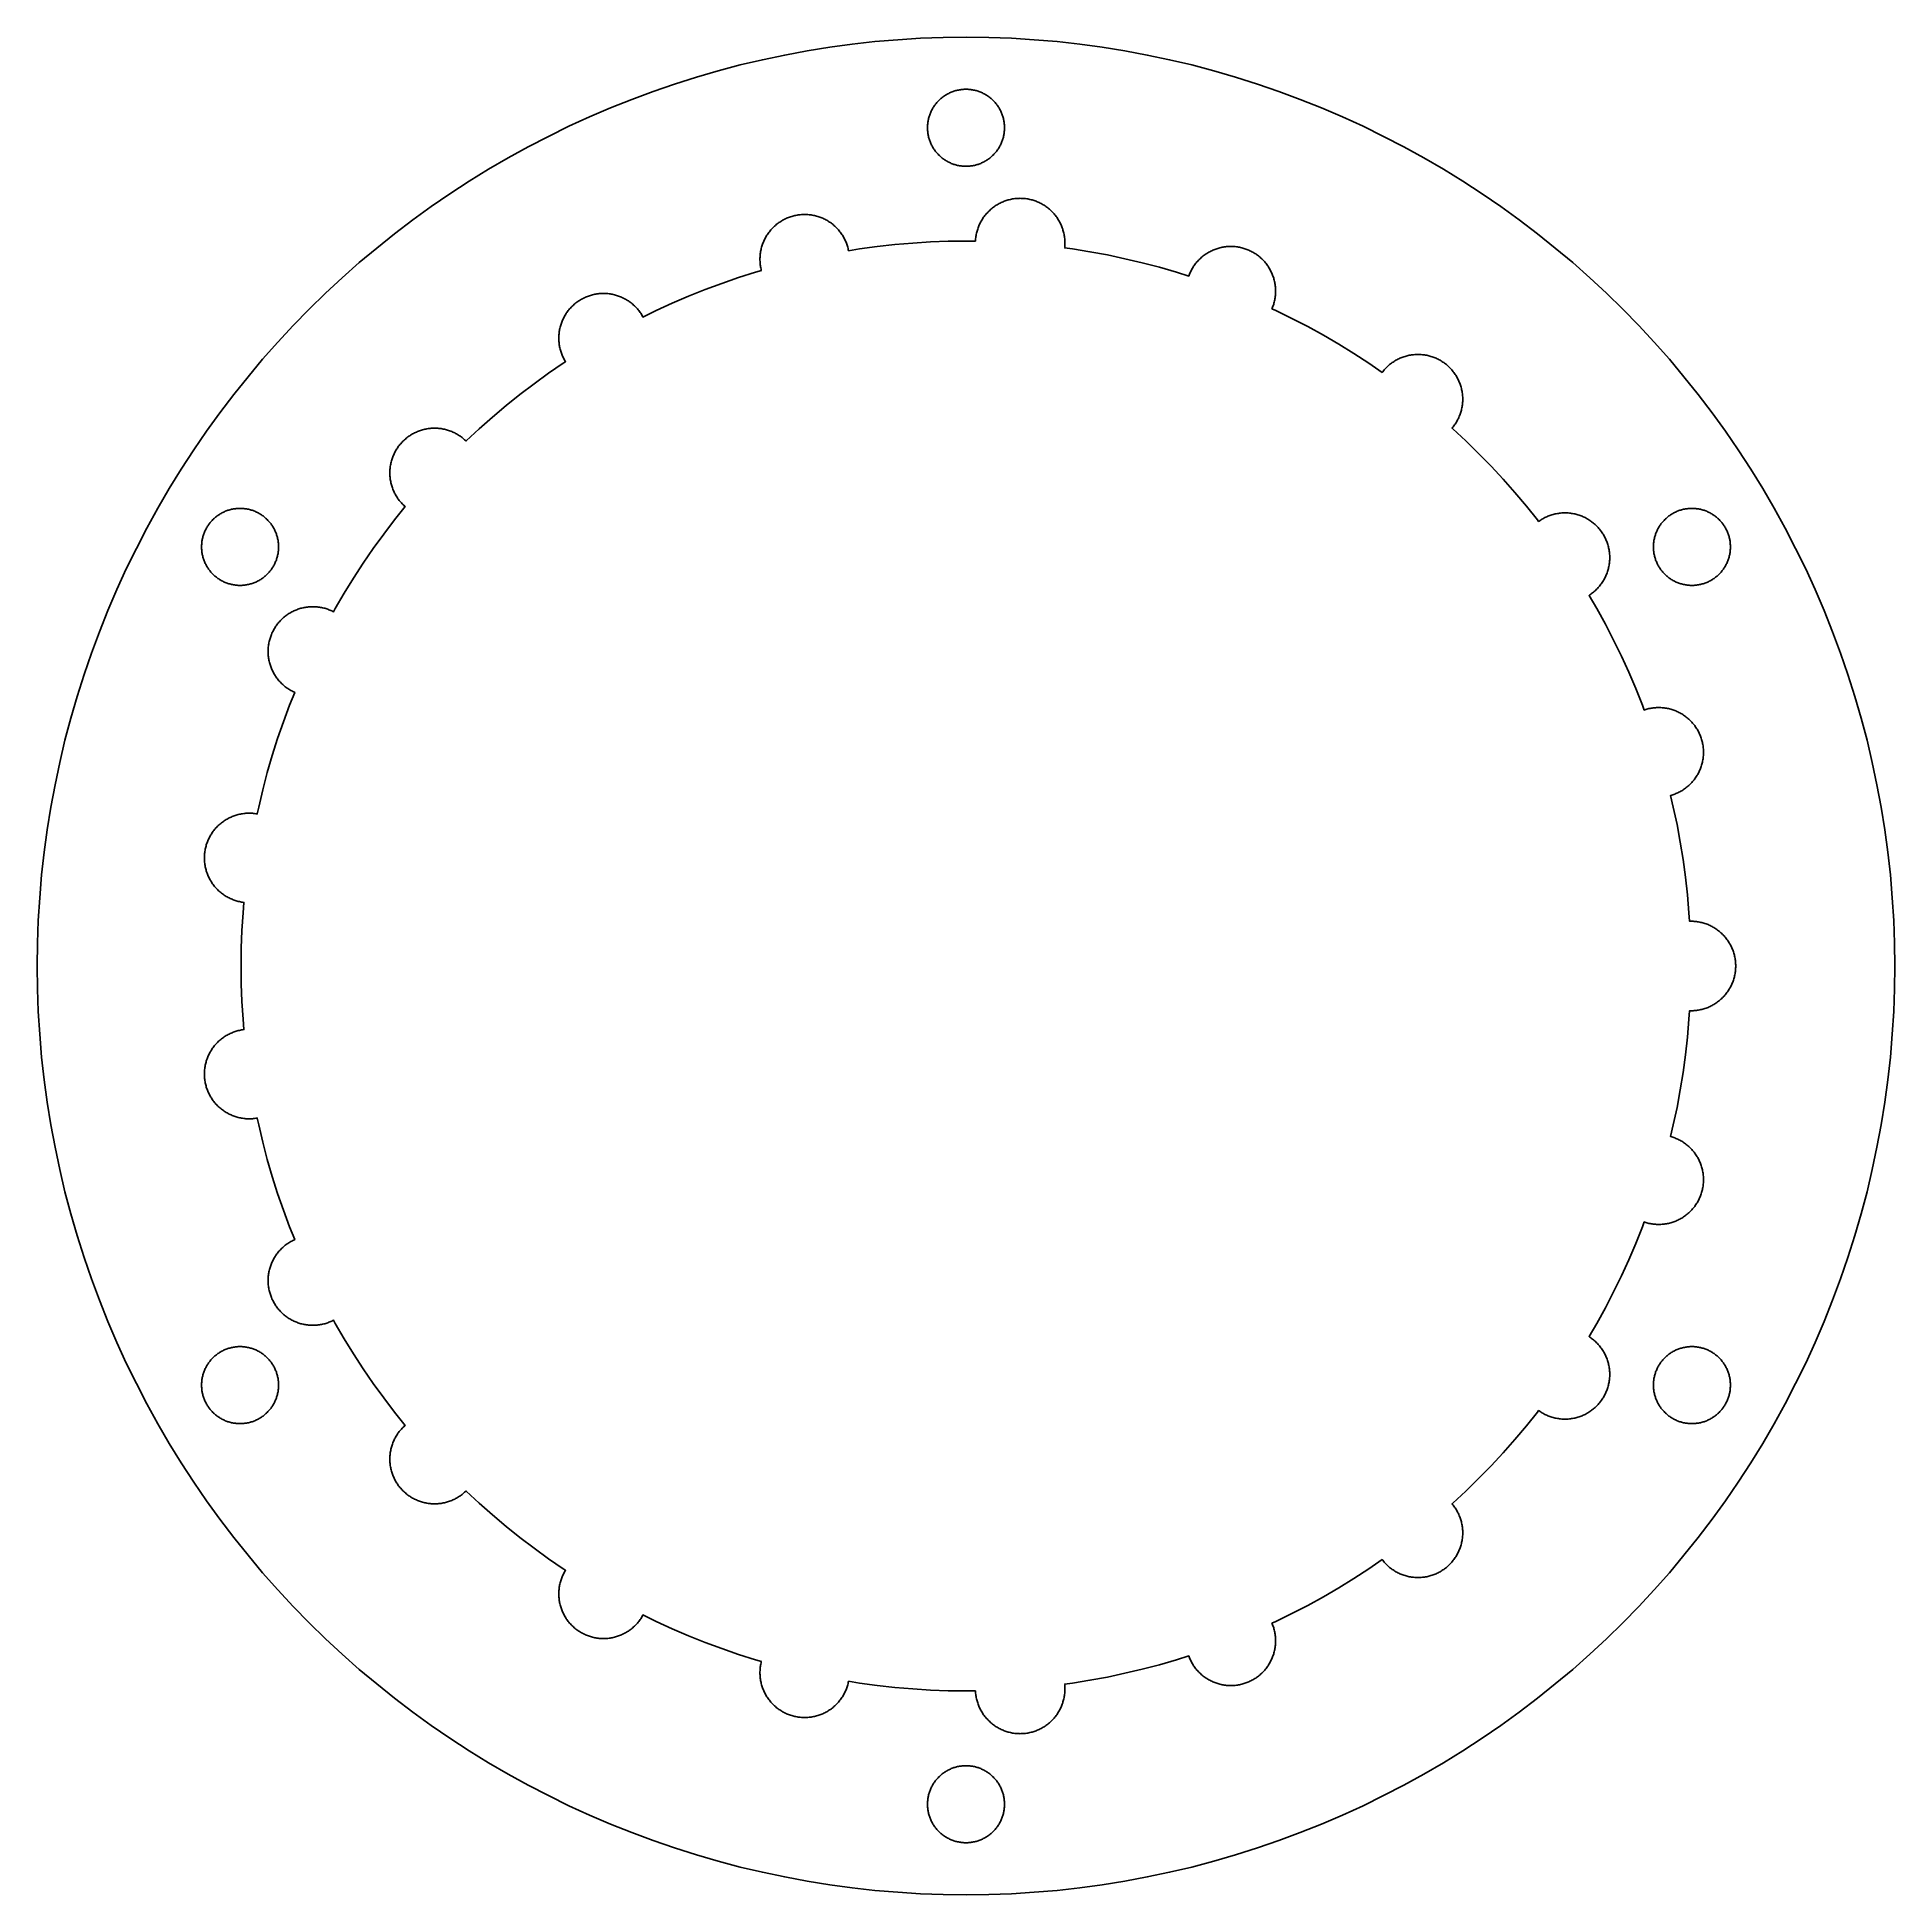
# Model space of a CAD drawing. Header units: metres. Extents: x -41 to 41, y -41 to 41.
import ezdxf

# ---------------------------------------------------------------- set-up
doc = ezdxf.new("R2010")
doc.units = ezdxf.units.M

msp = doc.modelspace()

# ---------------------------------------------------------------- linework, layer by layer
for points in [[(40.988, -1.006), (40.951, -2.012), (40.889, -3.016), (40.803, -4.019), (40.692, -5.019), (40.556, -6.016), (40.396, -7.009), (40.212, -7.999), (40.004, -8.983), (39.771, -9.962), (39.515, -10.935), (39.235, -11.902), (38.931, -12.861), (38.603, -13.812), (38.253, -14.756), (37.879, -15.69), (37.483, -16.615), (37.064, -17.53), (36.622, -18.434), (36.159, -19.327), (35.674, -20.209), (35.167, -21.078), (34.639, -21.935), (34.09, -22.778), (33.521, -23.608), (32.932, -24.424), (32.322, -25.224), (31.693, -26.01), (31.046, -26.78), (30.379, -27.534), (29.694, -28.271), (28.991, -28.991), (28.271, -29.694), (27.534, -30.379), (26.78, -31.046), (26.01, -31.693), (25.224, -32.322), (24.424, -32.932), (23.608, -33.521), (22.778, -34.09), (21.935, -34.639), (21.078, -35.167), (20.209, -35.674), (19.327, -36.159), (18.434, -36.622), (17.53, -37.064), (16.615, -37.483), (15.69, -37.879), (14.756, -38.253), (13.812, -38.603), (12.861, -38.931), (11.902, -39.235), (10.935, -39.515), (9.962, -39.771), (8.983, -40.004), (7.999, -40.212), (7.009, -40.396), (6.016, -40.556), (5.019, -40.692), (4.019, -40.803), (3.016, -40.889), (2.012, -40.951), (1.006, -40.988), (0, -41), (-1.006, -40.988), (-2.012, -40.951), (-3.016, -40.889), (-4.019, -40.803), (-5.019, -40.692), (-6.016, -40.556), (-7.009, -40.396), (-7.999, -40.212), (-8.983, -40.004), (-9.962, -39.771), (-10.935, -39.515), (-11.902, -39.235), (-12.861, -38.931), (-13.812, -38.603), (-14.756, -38.253), (-15.69, -37.879), (-16.615, -37.483), (-17.53, -37.064), (-18.434, -36.622), (-19.327, -36.159), (-20.209, -35.674), (-21.078, -35.167), (-21.935, -34.639), (-22.778, -34.09), (-23.608, -33.521), (-24.424, -32.932), (-25.224, -32.322), (-26.01, -31.693), (-26.78, -31.046), (-27.534, -30.379), (-28.271, -29.694), (-28.991, -28.991), (-29.694, -28.271), (-30.379, -27.534), (-31.046, -26.78), (-31.693, -26.01), (-32.322, -25.224), (-32.932, -24.424), (-33.521, -23.608), (-34.09, -22.778), (-34.639, -21.935), (-35.167, -21.078), (-35.674, -20.209), (-36.159, -19.327), (-36.622, -18.434), (-37.064, -17.53), (-37.483, -16.615), (-37.879, -15.69), (-38.253, -14.756), (-38.603, -13.812), (-38.931, -12.861), (-39.235, -11.902), (-39.515, -10.935), (-39.771, -9.962), (-40.004, -8.983), (-40.212, -7.999), (-40.396, -7.009), (-40.556, -6.016), (-40.692, -5.019), (-40.803, -4.019), (-40.889, -3.016), (-40.951, -2.012), (-40.988, -1.006), (-41, 0), (-40.988, 1.006), (-40.951, 2.012), (-40.889, 3.016), (-40.803, 4.019), (-40.692, 5.019), (-40.556, 6.016), (-40.396, 7.009), (-40.212, 7.999), (-40.004, 8.983), (-39.771, 9.962), (-39.515, 10.935), (-39.235, 11.902), (-38.931, 12.861), (-38.603, 13.812), (-38.253, 14.756), (-37.879, 15.69), (-37.483, 16.615), (-37.064, 17.53), (-36.622, 18.434), (-36.159, 19.327), (-35.674, 20.209), (-35.167, 21.078), (-34.639, 21.935), (-34.09, 22.778), (-33.521, 23.608), (-32.932, 24.424), (-32.322, 25.224), (-31.693, 26.01), (-31.046, 26.78), (-30.379, 27.534), (-29.694, 28.271), (-28.991, 28.991), (-28.271, 29.694), (-27.534, 30.379), (-26.78, 31.046), (-26.01, 31.693), (-25.224, 32.322), (-24.424, 32.932), (-23.608, 33.521), (-22.778, 34.09), (-21.935, 34.639), (-21.078, 35.167), (-20.209, 35.674), (-19.327, 36.159), (-18.434, 36.622), (-17.53, 37.064), (-16.615, 37.483), (-15.69, 37.879), (-14.756, 38.253), (-13.812, 38.603), (-12.861, 38.931), (-11.902, 39.235), (-10.935, 39.515), (-9.962, 39.771), (-8.983, 40.004), (-7.999, 40.212), (-7.009, 40.396), (-6.016, 40.556), (-5.019, 40.692), (-4.019, 40.803), (-3.016, 40.889), (-2.012, 40.951), (-1.006, 40.988), (0, 41), (1.006, 40.988), (2.012, 40.951), (3.016, 40.889), (4.019, 40.803), (5.019, 40.692), (6.016, 40.556), (7.009, 40.396), (7.999, 40.212), (8.983, 40.004), (9.962, 39.771), (10.935, 39.515), (11.902, 39.235), (12.861, 38.931), (13.812, 38.603), (14.756, 38.253), (15.69, 37.879), (16.615, 37.483), (17.53, 37.064), (18.434, 36.622), (19.327, 36.159), (20.209, 35.674), (21.078, 35.167), (21.935, 34.639), (22.778, 34.09), (23.608, 33.521), (24.424, 32.932), (25.224, 32.322), (26.01, 31.693), (26.78, 31.046), (27.534, 30.379), (28.271, 29.694), (28.991, 28.991), (29.694, 28.271), (30.379, 27.534), (31.046, 26.78), (31.693, 26.01), (32.322, 25.224), (32.932, 24.424), (33.521, 23.608), (34.09, 22.778), (34.639, 21.935), (35.167, 21.078), (35.674, 20.209), (36.159, 19.327), (36.622, 18.434), (37.064, 17.53), (37.483, 16.615), (37.879, 15.69), (38.253, 14.756), (38.603, 13.812), (38.931, 12.861), (39.235, 11.902), (39.515, 10.935), (39.771, 9.962), (40.004, 8.983), (40.212, 7.999), (40.396, 7.009), (40.556, 6.016), (40.692, 5.019), (40.803, 4.019), (40.889, 3.016), (40.951, 2.012), (40.988, 1.006), (41, 0), (40.988, -1.006)], [(1.692, 36.833), (1.695, 36.875), (1.698, 36.917), (1.699, 36.958), (1.7, 37), (1.699, 37.042), (1.698, 37.083), (1.695, 37.125), (1.692, 37.167), (1.687, 37.208), (1.682, 37.249), (1.675, 37.291), (1.667, 37.332), (1.659, 37.372), (1.649, 37.413), (1.638, 37.453), (1.627, 37.493), (1.614, 37.533), (1.601, 37.573), (1.586, 37.612), (1.571, 37.651), (1.554, 37.689), (1.537, 37.727), (1.518, 37.764), (1.499, 37.801), (1.479, 37.838), (1.458, 37.874), (1.436, 37.909), (1.413, 37.944), (1.39, 37.979), (1.365, 38.013), (1.34, 38.046), (1.314, 38.078), (1.287, 38.11), (1.26, 38.142), (1.231, 38.172), (1.202, 38.202), (1.172, 38.231), (1.142, 38.26), (1.11, 38.287), (1.078, 38.314), (1.046, 38.34), (1.013, 38.365), (0.979, 38.39), (0.944, 38.413), (0.909, 38.436), (0.874, 38.458), (0.838, 38.479), (0.801, 38.499), (0.764, 38.518), (0.727, 38.537), (0.689, 38.554), (0.651, 38.571), (0.612, 38.586), (0.573, 38.601), (0.533, 38.614), (0.493, 38.627), (0.453, 38.638), (0.413, 38.649), (0.372, 38.659), (0.332, 38.667), (0.291, 38.675), (0.249, 38.682), (0.208, 38.687), (0.167, 38.692), (0.125, 38.695), (0.083, 38.698), (0.042, 38.699), (0, 38.7), (-0.042, 38.699), (-0.083, 38.698), (-0.125, 38.695), (-0.167, 38.692), (-0.208, 38.687), (-0.249, 38.682), (-0.291, 38.675), (-0.332, 38.667), (-0.372, 38.659), (-0.413, 38.649), (-0.453, 38.638), (-0.493, 38.627), (-0.533, 38.614), (-0.573, 38.601), (-0.612, 38.586), (-0.651, 38.571), (-0.689, 38.554), (-0.727, 38.537), (-0.764, 38.518), (-0.801, 38.499), (-0.838, 38.479), (-0.874, 38.458), (-0.909, 38.436), (-0.944, 38.413), (-0.979, 38.39), (-1.013, 38.365), (-1.046, 38.34), (-1.078, 38.314), (-1.11, 38.287), (-1.142, 38.26), (-1.172, 38.231), (-1.202, 38.202), (-1.231, 38.172), (-1.26, 38.142), (-1.287, 38.11), (-1.314, 38.078), (-1.34, 38.046), (-1.365, 38.013), (-1.39, 37.979), (-1.413, 37.944), (-1.436, 37.909), (-1.458, 37.874), (-1.479, 37.838), (-1.499, 37.801), (-1.518, 37.764), (-1.537, 37.727), (-1.554, 37.689), (-1.571, 37.651), (-1.586, 37.612), (-1.601, 37.573), (-1.614, 37.533), (-1.627, 37.493), (-1.638, 37.453), (-1.649, 37.413), (-1.659, 37.372), (-1.667, 37.332), (-1.675, 37.291), (-1.682, 37.249), (-1.687, 37.208), (-1.692, 37.167), (-1.695, 37.125), (-1.698, 37.083), (-1.699, 37.042), (-1.7, 37), (-1.699, 36.958), (-1.698, 36.917), (-1.695, 36.875), (-1.692, 36.833), (-1.687, 36.792), (-1.682, 36.751), (-1.675, 36.709), (-1.667, 36.668), (-1.659, 36.628), (-1.649, 36.587), (-1.638, 36.547), (-1.627, 36.507), (-1.614, 36.467), (-1.601, 36.427), (-1.586, 36.388), (-1.571, 36.349), (-1.554, 36.311), (-1.537, 36.273), (-1.518, 36.236), (-1.499, 36.199), (-1.479, 36.162), (-1.458, 36.126), (-1.436, 36.091), (-1.413, 36.056), (-1.39, 36.021), (-1.365, 35.987), (-1.34, 35.954), (-1.314, 35.922), (-1.287, 35.89), (-1.26, 35.858), (-1.231, 35.828), (-1.202, 35.798), (-1.172, 35.769), (-1.142, 35.74), (-1.11, 35.713), (-1.078, 35.686), (-1.046, 35.66), (-1.013, 35.635), (-0.979, 35.61), (-0.944, 35.587), (-0.909, 35.564), (-0.874, 35.542), (-0.838, 35.521), (-0.801, 35.501), (-0.764, 35.482), (-0.727, 35.463), (-0.689, 35.446), (-0.651, 35.429), (-0.612, 35.414), (-0.573, 35.399), (-0.533, 35.386), (-0.493, 35.373), (-0.453, 35.362), (-0.413, 35.351), (-0.372, 35.341), (-0.332, 35.333), (-0.291, 35.325), (-0.249, 35.318), (-0.208, 35.313), (-0.167, 35.308), (-0.125, 35.305), (-0.083, 35.302), (-0.042, 35.301), (0, 35.3), (0.042, 35.301), (0.083, 35.302), (0.125, 35.305), (0.167, 35.308), (0.208, 35.313), (0.249, 35.318), (0.291, 35.325), (0.332, 35.333), (0.372, 35.341), (0.413, 35.351), (0.453, 35.362), (0.493, 35.373), (0.533, 35.386), (0.573, 35.399), (0.612, 35.414), (0.651, 35.429), (0.689, 35.446), (0.727, 35.463), (0.764, 35.482), (0.801, 35.501), (0.838, 35.521), (0.874, 35.542), (0.909, 35.564), (0.944, 35.587), (0.979, 35.61), (1.013, 35.635), (1.046, 35.66), (1.078, 35.686), (1.11, 35.713), (1.142, 35.74), (1.172, 35.769), (1.202, 35.798), (1.231, 35.828), (1.26, 35.858), (1.287, 35.89), (1.314, 35.922), (1.34, 35.954), (1.365, 35.987), (1.39, 36.021), (1.413, 36.056), (1.436, 36.091), (1.458, 36.126), (1.479, 36.162), (1.499, 36.199), (1.518, 36.236), (1.537, 36.273), (1.554, 36.311), (1.571, 36.349), (1.586, 36.388), (1.601, 36.427), (1.614, 36.467), (1.627, 36.507), (1.638, 36.547), (1.649, 36.587), (1.659, 36.628), (1.667, 36.668), (1.675, 36.709), (1.682, 36.751), (1.687, 36.792), (1.692, 36.833)], [(-5.184, -31.583), (-5.182, -31.575), (-4.695, -31.654), (-3.917, -31.759), (-3.137, -31.846), (-2.354, -31.913), (-1.57, -31.961), (-0.785, -31.99), (0, -32), (0.418, -31.995), (0.419, -32.007), (0.422, -32.056), (0.426, -32.104), (0.431, -32.152), (0.438, -32.2), (0.445, -32.248), (0.454, -32.296), (0.464, -32.343), (0.476, -32.39), (0.488, -32.437), (0.501, -32.484), (0.516, -32.53), (0.532, -32.576), (0.549, -32.621), (0.567, -32.666), (0.586, -32.711), (0.606, -32.755), (0.627, -32.799), (0.65, -32.842), (0.673, -32.884), (0.697, -32.926), (0.723, -32.967), (0.749, -33.008), (0.777, -33.048), (0.805, -33.087), (0.834, -33.126), (0.865, -33.163), (0.896, -33.201), (0.928, -33.237), (0.961, -33.272), (0.995, -33.307), (1.03, -33.341), (1.065, -33.374), (1.101, -33.406), (1.138, -33.437), (1.176, -33.468), (1.215, -33.497), (1.254, -33.525), (1.294, -33.553), (1.335, -33.579), (1.376, -33.605), (1.418, -33.629), (1.46, -33.652), (1.503, -33.675), (1.547, -33.696), (1.591, -33.716), (1.636, -33.735), (1.681, -33.753), (1.726, -33.77), (1.772, -33.786), (1.818, -33.8), (1.865, -33.814), (1.911, -33.826), (1.959, -33.838), (2.006, -33.848), (2.054, -33.856), (2.102, -33.864), (2.15, -33.871), (2.198, -33.876), (2.246, -33.88), (2.294, -33.883), (2.343, -33.885), (2.391, -33.886), (2.44, -33.885), (2.488, -33.883), (2.537, -33.88), (2.585, -33.876), (2.633, -33.871), (2.681, -33.864), (2.729, -33.856), (2.777, -33.848), (2.824, -33.838), (2.871, -33.826), (2.918, -33.814), (2.965, -33.8), (3.011, -33.786), (3.057, -33.77), (3.102, -33.753), (3.147, -33.735), (3.192, -33.716), (3.236, -33.696), (3.279, -33.675), (3.322, -33.652), (3.365, -33.629), (3.407, -33.605), (3.448, -33.579), (3.489, -33.553), (3.529, -33.525), (3.568, -33.497), (3.606, -33.468), (3.644, -33.437), (3.681, -33.406), (3.718, -33.374), (3.753, -33.341), (3.788, -33.307), (3.822, -33.272), (3.855, -33.237), (3.887, -33.201), (3.918, -33.163), (3.948, -33.126), (3.978, -33.087), (4.006, -33.048), (4.034, -33.008), (4.06, -32.967), (4.085, -32.926), (4.11, -32.884), (4.133, -32.842), (4.155, -32.799), (4.177, -32.755), (4.197, -32.711), (4.216, -32.666), (4.234, -32.621), (4.251, -32.576), (4.267, -32.53), (4.281, -32.484), (4.295, -32.437), (4.307, -32.39), (4.318, -32.343), (4.328, -32.296), (4.337, -32.248), (4.345, -32.2), (4.352, -32.152), (4.357, -32.104), (4.361, -32.056), (4.364, -32.007), (4.366, -31.959), (4.366, -31.911), (4.366, -31.862), (4.364, -31.814), (4.361, -31.765), (4.357, -31.717), (4.355, -31.7), (4.695, -31.654), (5.471, -31.529), (6.243, -31.385), (7.011, -31.222), (7.775, -31.041), (8.535, -30.841), (9.289, -30.622), (9.83, -30.451), (9.831, -30.453), (9.848, -30.499), (9.866, -30.544), (9.885, -30.588), (9.906, -30.632), (9.927, -30.676), (9.949, -30.719), (9.972, -30.761), (9.997, -30.803), (10.022, -30.845), (10.049, -30.885), (10.076, -30.925), (10.105, -30.964), (10.134, -31.003), (10.164, -31.041), (10.195, -31.078), (10.228, -31.114), (10.261, -31.15), (10.294, -31.184), (10.329, -31.218), (10.365, -31.251), (10.401, -31.283), (10.438, -31.315), (10.476, -31.345), (10.514, -31.374), (10.554, -31.403), (10.594, -31.43), (10.634, -31.457), (10.676, -31.482), (10.717, -31.506), (10.76, -31.53), (10.803, -31.552), (10.846, -31.573), (10.891, -31.594), (10.935, -31.613), (10.98, -31.631), (11.026, -31.648), (11.071, -31.663), (11.118, -31.678), (11.164, -31.691), (11.211, -31.704), (11.258, -31.715), (11.306, -31.725), (11.353, -31.734), (11.401, -31.742), (11.449, -31.748), (11.497, -31.753), (11.546, -31.758), (11.594, -31.761), (11.642, -31.762), (11.691, -31.763), (11.739, -31.762), (11.788, -31.761), (11.836, -31.758), (11.884, -31.753), (11.933, -31.748), (11.981, -31.742), (12.029, -31.734), (12.076, -31.725), (12.124, -31.715), (12.171, -31.704), (12.218, -31.691), (12.264, -31.678), (12.31, -31.663), (12.356, -31.648), (12.402, -31.631), (12.447, -31.613), (12.491, -31.594), (12.535, -31.573), (12.579, -31.552), (12.622, -31.53), (12.664, -31.506), (12.706, -31.482), (12.748, -31.457), (12.788, -31.43), (12.828, -31.403), (12.867, -31.374), (12.906, -31.345), (12.944, -31.315), (12.981, -31.283), (13.017, -31.251), (13.053, -31.218), (13.087, -31.184), (13.121, -31.15), (13.154, -31.114), (13.186, -31.078), (13.218, -31.041), (13.248, -31.003), (13.277, -30.964), (13.306, -30.925), (13.333, -30.885), (13.359, -30.845), (13.385, -30.803), (13.409, -30.761), (13.433, -30.719), (13.455, -30.676), (13.476, -30.632), (13.496, -30.588), (13.516, -30.544), (13.534, -30.499), (13.55, -30.453), (13.566, -30.407), (13.581, -30.361), (13.594, -30.315), (13.607, -30.268), (13.618, -30.221), (13.628, -30.173), (13.637, -30.126), (13.645, -30.078), (13.651, -30.03), (13.656, -29.982), (13.661, -29.933), (13.664, -29.885), (13.665, -29.836), (13.666, -29.788), (13.665, -29.739), (13.664, -29.691), (13.661, -29.643), (13.656, -29.594), (13.651, -29.546), (13.645, -29.498), (13.637, -29.45), (13.628, -29.403), (13.618, -29.355), (13.607, -29.308), (13.594, -29.261), (13.581, -29.215), (13.566, -29.168), (13.55, -29.123), (13.534, -29.077), (13.516, -29.032), (13.505, -29.008), (13.682, -28.928), (14.388, -28.583), (15.085, -28.221), (15.773, -27.843), (16.451, -27.447), (17.12, -27.035), (17.778, -26.607), (18.37, -26.201), (18.395, -26.234), (18.425, -26.272), (18.456, -26.309), (18.488, -26.345), (18.521, -26.38), (18.555, -26.415), (18.59, -26.449), (18.625, -26.482), (18.662, -26.514), (18.699, -26.545), (18.737, -26.576), (18.775, -26.605), (18.814, -26.633), (18.854, -26.661), (18.895, -26.687), (18.936, -26.713), (18.978, -26.737), (19.021, -26.76), (19.064, -26.783), (19.107, -26.804), (19.151, -26.824), (19.196, -26.843), (19.241, -26.861), (19.286, -26.878), (19.332, -26.894), (19.378, -26.909), (19.425, -26.922), (19.472, -26.934), (19.519, -26.946), (19.566, -26.956), (19.614, -26.965), (19.662, -26.972), (19.71, -26.979), (19.758, -26.984), (19.806, -26.988), (19.855, -26.991), (19.903, -26.993), (19.952, -26.994), (20, -26.993), (20.049, -26.991), (20.097, -26.988), (20.145, -26.984), (20.193, -26.979), (20.241, -26.972), (20.289, -26.965), (20.337, -26.956), (20.384, -26.946), (20.432, -26.934), (20.478, -26.922), (20.525, -26.909), (20.571, -26.894), (20.617, -26.878), (20.662, -26.861), (20.707, -26.843), (20.752, -26.824), (20.796, -26.804), (20.84, -26.783), (20.883, -26.76), (20.925, -26.737), (20.967, -26.713), (21.008, -26.687), (21.049, -26.661), (21.089, -26.633), (21.128, -26.605), (21.167, -26.576), (21.205, -26.545), (21.242, -26.514), (21.278, -26.482), (21.314, -26.449), (21.348, -26.415), (21.382, -26.38), (21.415, -26.345), (21.447, -26.309), (21.478, -26.272), (21.509, -26.234), (21.538, -26.195), (21.566, -26.156), (21.594, -26.116), (21.62, -26.075), (21.646, -26.034), (21.67, -25.992), (21.693, -25.95), (21.716, -25.907), (21.737, -25.863), (21.757, -25.819), (21.776, -25.774), (21.794, -25.729), (21.811, -25.684), (21.827, -25.638), (21.842, -25.592), (21.855, -25.545), (21.867, -25.498), (21.879, -25.451), (21.889, -25.404), (21.898, -25.356), (21.905, -25.308), (21.912, -25.26), (21.917, -25.212), (21.921, -25.164), (21.924, -25.116), (21.926, -25.067), (21.927, -25.019), (21.926, -24.97), (21.924, -24.922), (21.921, -24.873), (21.917, -24.825), (21.912, -24.777), (21.905, -24.729), (21.898, -24.681), (21.889, -24.633), (21.879, -24.586), (21.867, -24.539), (21.855, -24.492), (21.842, -24.445), (21.827, -24.399), (21.811, -24.353), (21.794, -24.308), (21.776, -24.263), (21.757, -24.218), (21.737, -24.174), (21.716, -24.131), (21.693, -24.088), (21.67, -24.045), (21.646, -24.003), (21.62, -23.962), (21.594, -23.921), (21.566, -23.881), (21.538, -23.842), (21.509, -23.804), (21.478, -23.766), (21.457, -23.74), (21.49, -23.71), (22.065, -23.176), (22.627, -22.627), (23.176, -22.065), (23.71, -21.49), (24.231, -20.902), (24.736, -20.301), (25.227, -19.687), (25.277, -19.622), (25.302, -19.641), (25.342, -19.668), (25.383, -19.695), (25.424, -19.72), (25.466, -19.745), (25.509, -19.768), (25.552, -19.79), (25.595, -19.812), (25.639, -19.832), (25.684, -19.851), (25.729, -19.869), (25.774, -19.886), (25.82, -19.902), (25.866, -19.916), (25.913, -19.93), (25.96, -19.942), (26.007, -19.953), (26.054, -19.963), (26.102, -19.972), (26.15, -19.98), (26.198, -19.986), (26.246, -19.992), (26.294, -19.996), (26.343, -19.999), (26.391, -20.001), (26.44, -20.001), (26.488, -20.001), (26.537, -19.999), (26.585, -19.996), (26.633, -19.992), (26.681, -19.986), (26.729, -19.98), (26.777, -19.972), (26.825, -19.963), (26.872, -19.953), (26.92, -19.942), (26.966, -19.93), (27.013, -19.916), (27.059, -19.902), (27.105, -19.886), (27.15, -19.869), (27.195, -19.851), (27.24, -19.832), (27.284, -19.812), (27.328, -19.79), (27.371, -19.768), (27.413, -19.745), (27.455, -19.72), (27.496, -19.695), (27.537, -19.668), (27.577, -19.641), (27.616, -19.613), (27.655, -19.583), (27.693, -19.553), (27.73, -19.522), (27.766, -19.49), (27.801, -19.457), (27.836, -19.423), (27.87, -19.388), (27.903, -19.353), (27.935, -19.316), (27.966, -19.279), (27.997, -19.241), (28.026, -19.203), (28.054, -19.163), (28.082, -19.123), (28.108, -19.083), (28.134, -19.042), (28.158, -19), (28.181, -18.957), (28.204, -18.914), (28.225, -18.871), (28.245, -18.827), (28.264, -18.782), (28.282, -18.737), (28.299, -18.692), (28.315, -18.646), (28.33, -18.6), (28.343, -18.553), (28.355, -18.506), (28.367, -18.459), (28.377, -18.412), (28.386, -18.364), (28.393, -18.316), (28.4, -18.268), (28.405, -18.22), (28.409, -18.172), (28.412, -18.123), (28.414, -18.075), (28.415, -18.026), (28.414, -17.978), (28.412, -17.929), (28.409, -17.881), (28.405, -17.833), (28.4, -17.784), (28.393, -17.736), (28.386, -17.689), (28.377, -17.641), (28.367, -17.594), (28.355, -17.546), (28.343, -17.499), (28.33, -17.453), (28.315, -17.407), (28.299, -17.361), (28.282, -17.315), (28.264, -17.27), (28.245, -17.226), (28.225, -17.182), (28.204, -17.138), (28.181, -17.095), (28.158, -17.053), (28.134, -17.011), (28.108, -16.97), (28.082, -16.929), (28.054, -16.889), (28.026, -16.85), (27.997, -16.811), (27.966, -16.773), (27.935, -16.736), (27.903, -16.7), (27.87, -16.664), (27.836, -16.63), (27.801, -16.596), (27.766, -16.563), (27.73, -16.531), (27.693, -16.5), (27.655, -16.469), (27.616, -16.44), (27.577, -16.412), (27.537, -16.384), (27.5, -16.36), (27.843, -15.773), (28.221, -15.085), (28.583, -14.388), (28.928, -13.682), (29.255, -12.968), (29.564, -12.246), (29.856, -11.517), (29.936, -11.3), (29.959, -11.307), (30.005, -11.322), (30.052, -11.336), (30.098, -11.348), (30.146, -11.359), (30.193, -11.369), (30.241, -11.378), (30.289, -11.386), (30.337, -11.392), (30.385, -11.398), (30.433, -11.402), (30.481, -11.405), (30.53, -11.407), (30.578, -11.407), (30.627, -11.407), (30.675, -11.405), (30.724, -11.402), (30.772, -11.398), (30.82, -11.392), (30.868, -11.386), (30.916, -11.378), (30.964, -11.369), (31.011, -11.359), (31.058, -11.348), (31.105, -11.336), (31.152, -11.322), (31.198, -11.307), (31.244, -11.292), (31.289, -11.275), (31.334, -11.257), (31.379, -11.238), (31.423, -11.218), (31.466, -11.196), (31.509, -11.174), (31.552, -11.151), (31.594, -11.126), (31.635, -11.101), (31.676, -11.074), (31.716, -11.047), (31.755, -11.019), (31.793, -10.989), (31.831, -10.959), (31.868, -10.928), (31.905, -10.896), (31.94, -10.863), (31.975, -10.829), (32.009, -10.794), (32.042, -10.758), (32.074, -10.722), (32.105, -10.685), (32.135, -10.647), (32.165, -10.609), (32.193, -10.569), (32.22, -10.529), (32.247, -10.489), (32.272, -10.448), (32.297, -10.406), (32.32, -10.363), (32.342, -10.32), (32.364, -10.277), (32.384, -10.233), (32.403, -10.188), (32.421, -10.143), (32.438, -10.098), (32.454, -10.052), (32.468, -10.005), (32.482, -9.959), (32.494, -9.912), (32.505, -9.865), (32.515, -9.817), (32.524, -9.77), (32.532, -9.722), (32.538, -9.674), (32.544, -9.626), (32.548, -9.577), (32.551, -9.529), (32.553, -9.481), (32.553, -9.432), (32.553, -9.384), (32.551, -9.335), (32.548, -9.287), (32.544, -9.239), (32.538, -9.19), (32.532, -9.142), (32.524, -9.095), (32.515, -9.047), (32.505, -8.999), (32.494, -8.952), (32.482, -8.905), (32.468, -8.859), (32.454, -8.813), (32.438, -8.767), (32.421, -8.721), (32.403, -8.676), (32.384, -8.632), (32.364, -8.588), (32.342, -8.544), (32.32, -8.501), (32.297, -8.459), (32.272, -8.417), (32.247, -8.376), (32.22, -8.335), (32.193, -8.295), (32.165, -8.256), (32.135, -8.217), (32.105, -8.179), (32.074, -8.142), (32.042, -8.106), (32.009, -8.07), (31.975, -8.036), (31.94, -8.002), (31.905, -7.969), (31.868, -7.937), (31.831, -7.905), (31.793, -7.875), (31.755, -7.846), (31.716, -7.817), (31.676, -7.79), (31.635, -7.764), (31.594, -7.738), (31.552, -7.714), (31.509, -7.69), (31.466, -7.668), (31.423, -7.647), (31.379, -7.627), (31.334, -7.608), (31.289, -7.59), (31.244, -7.573), (31.198, -7.557), (31.152, -7.542), (31.105, -7.529), (31.1, -7.527), (31.222, -7.011), (31.385, -6.243), (31.529, -5.471), (31.654, -4.695), (31.759, -3.917), (31.846, -3.137), (31.913, -2.354), (31.937, -1.974), (31.952, -1.974), (32, -1.975), (32.048, -1.974), (32.097, -1.973), (32.145, -1.97), (32.194, -1.965), (32.242, -1.96), (32.29, -1.954), (32.338, -1.946), (32.385, -1.937), (32.433, -1.927), (32.48, -1.916), (32.527, -1.903), (32.573, -1.89), (32.62, -1.875), (32.665, -1.86), (32.711, -1.843), (32.756, -1.825), (32.8, -1.806), (32.844, -1.785), (32.888, -1.764), (32.931, -1.742), (32.973, -1.718), (33.015, -1.694), (33.057, -1.669), (33.097, -1.642), (33.137, -1.615), (33.177, -1.586), (33.215, -1.557), (33.253, -1.527), (33.29, -1.495), (33.326, -1.463), (33.362, -1.43), (33.397, -1.397), (33.43, -1.362), (33.463, -1.326), (33.495, -1.29), (33.527, -1.253), (33.557, -1.215), (33.586, -1.177), (33.615, -1.137), (33.642, -1.097), (33.669, -1.057), (33.694, -1.015), (33.718, -0.973), (33.742, -0.931), (33.764, -0.888), (33.785, -0.844), (33.806, -0.8), (33.825, -0.756), (33.843, -0.711), (33.86, -0.665), (33.875, -0.62), (33.89, -0.573), (33.903, -0.527), (33.916, -0.48), (33.927, -0.433), (33.937, -0.385), (33.946, -0.338), (33.954, -0.29), (33.96, -0.242), (33.965, -0.194), (33.97, -0.145), (33.973, -0.097), (33.974, -0.048), (33.975, 0), (33.974, 0.048), (33.973, 0.097), (33.97, 0.145), (33.965, 0.194), (33.96, 0.242), (33.954, 0.29), (33.946, 0.338), (33.937, 0.385), (33.927, 0.433), (33.916, 0.48), (33.903, 0.527), (33.89, 0.573), (33.875, 0.62), (33.86, 0.665), (33.843, 0.711), (33.825, 0.756), (33.806, 0.8), (33.785, 0.844), (33.764, 0.888), (33.742, 0.931), (33.718, 0.973), (33.694, 1.015), (33.669, 1.057), (33.642, 1.097), (33.615, 1.137), (33.586, 1.177), (33.557, 1.215), (33.527, 1.253), (33.495, 1.29), (33.463, 1.326), (33.43, 1.362), (33.397, 1.397), (33.362, 1.43), (33.326, 1.463), (33.29, 1.495), (33.253, 1.527), (33.215, 1.557), (33.177, 1.586), (33.137, 1.615), (33.097, 1.642), (33.057, 1.669), (33.015, 1.694), (32.973, 1.718), (32.931, 1.742), (32.888, 1.764), (32.844, 1.785), (32.8, 1.806), (32.756, 1.825), (32.711, 1.843), (32.665, 1.86), (32.62, 1.875), (32.573, 1.89), (32.527, 1.903), (32.48, 1.916), (32.433, 1.927), (32.385, 1.937), (32.338, 1.946), (32.29, 1.954), (32.242, 1.96), (32.194, 1.965), (32.145, 1.97), (32.097, 1.973), (32.048, 1.974), (32, 1.975), (31.952, 1.974), (31.937, 1.974), (31.913, 2.354), (31.846, 3.137), (31.759, 3.917), (31.654, 4.695), (31.529, 5.471), (31.385, 6.243), (31.222, 7.011), (31.1, 7.527), (31.105, 7.529), (31.152, 7.542), (31.198, 7.557), (31.244, 7.573), (31.289, 7.59), (31.334, 7.608), (31.379, 7.627), (31.423, 7.647), (31.466, 7.668), (31.509, 7.69), (31.552, 7.714), (31.594, 7.738), (31.635, 7.764), (31.676, 7.79), (31.716, 7.817), (31.755, 7.846), (31.793, 7.875), (31.831, 7.905), (31.868, 7.937), (31.905, 7.969), (31.94, 8.002), (31.975, 8.036), (32.009, 8.07), (32.042, 8.106), (32.074, 8.142), (32.105, 8.179), (32.135, 8.217), (32.165, 8.256), (32.193, 8.295), (32.22, 8.335), (32.247, 8.376), (32.272, 8.417), (32.297, 8.459), (32.32, 8.501), (32.342, 8.544), (32.364, 8.588), (32.384, 8.632), (32.403, 8.676), (32.421, 8.721), (32.438, 8.767), (32.454, 8.813), (32.468, 8.859), (32.482, 8.905), (32.494, 8.952), (32.505, 8.999), (32.515, 9.047), (32.524, 9.095), (32.532, 9.142), (32.538, 9.19), (32.544, 9.239), (32.548, 9.287), (32.551, 9.335), (32.553, 9.384), (32.553, 9.432), (32.553, 9.481), (32.551, 9.529), (32.548, 9.577), (32.544, 9.626), (32.538, 9.674), (32.532, 9.722), (32.524, 9.77), (32.515, 9.817), (32.505, 9.865), (32.494, 9.912), (32.482, 9.959), (32.468, 10.005), (32.454, 10.052), (32.438, 10.098), (32.421, 10.143), (32.403, 10.188), (32.384, 10.233), (32.364, 10.277), (32.342, 10.32), (32.32, 10.363), (32.297, 10.406), (32.272, 10.448), (32.247, 10.489), (32.22, 10.529), (32.193, 10.569), (32.165, 10.609), (32.135, 10.647), (32.105, 10.685), (32.074, 10.722), (32.042, 10.758), (32.009, 10.794), (31.975, 10.829), (31.94, 10.863), (31.905, 10.896), (31.868, 10.928), (31.831, 10.959), (31.793, 10.989), (31.755, 11.019), (31.716, 11.047), (31.676, 11.074), (31.635, 11.101), (31.594, 11.126), (31.552, 11.151), (31.509, 11.174), (31.466, 11.196), (31.423, 11.218), (31.379, 11.238), (31.334, 11.257), (31.289, 11.275), (31.244, 11.292), (31.198, 11.307), (31.152, 11.322), (31.105, 11.336), (31.058, 11.348), (31.011, 11.359), (30.964, 11.369), (30.916, 11.378), (30.868, 11.386), (30.82, 11.392), (30.772, 11.398), (30.724, 11.402), (30.675, 11.405), (30.627, 11.407), (30.578, 11.407), (30.53, 11.407), (30.481, 11.405), (30.433, 11.402), (30.385, 11.398), (30.337, 11.392), (30.289, 11.386), (30.241, 11.378), (30.193, 11.369), (30.146, 11.359), (30.098, 11.348), (30.052, 11.336), (30.005, 11.322), (29.959, 11.307), (29.936, 11.3), (29.856, 11.517), (29.564, 12.246), (29.255, 12.968), (28.928, 13.682), (28.583, 14.388), (28.221, 15.085), (27.843, 15.773), (27.5, 16.36), (27.537, 16.384), (27.577, 16.412), (27.616, 16.44), (27.655, 16.469), (27.693, 16.5), (27.73, 16.531), (27.766, 16.563), (27.801, 16.596), (27.836, 16.63), (27.87, 16.664), (27.903, 16.7), (27.935, 16.736), (27.966, 16.773), (27.997, 16.811), (28.026, 16.85), (28.054, 16.889), (28.082, 16.929), (28.108, 16.97), (28.134, 17.011), (28.158, 17.053), (28.181, 17.095), (28.204, 17.138), (28.225, 17.182), (28.245, 17.226), (28.264, 17.27), (28.282, 17.315), (28.299, 17.361), (28.315, 17.407), (28.33, 17.453), (28.343, 17.499), (28.355, 17.546), (28.367, 17.594), (28.377, 17.641), (28.386, 17.689), (28.393, 17.736), (28.4, 17.784), (28.405, 17.833), (28.409, 17.881), (28.412, 17.929), (28.414, 17.978), (28.415, 18.026), (28.414, 18.075), (28.412, 18.123), (28.409, 18.172), (28.405, 18.22), (28.4, 18.268), (28.393, 18.316), (28.386, 18.364), (28.377, 18.412), (28.367, 18.459), (28.355, 18.506), (28.343, 18.553), (28.33, 18.6), (28.315, 18.646), (28.299, 18.692), (28.282, 18.737), (28.264, 18.782), (28.245, 18.827), (28.225, 18.871), (28.204, 18.914), (28.181, 18.957), (28.158, 19), (28.134, 19.042), (28.108, 19.083), (28.082, 19.123), (28.054, 19.163), (28.026, 19.203), (27.997, 19.241), (27.966, 19.279), (27.935, 19.316), (27.903, 19.353), (27.87, 19.388), (27.836, 19.423), (27.801, 19.457), (27.766, 19.49), (27.73, 19.522), (27.693, 19.553), (27.655, 19.583), (27.616, 19.613), (27.577, 19.641), (27.537, 19.668), (27.496, 19.695), (27.455, 19.72), (27.413, 19.745), (27.371, 19.768), (27.328, 19.79), (27.284, 19.812), (27.24, 19.832), (27.195, 19.851), (27.15, 19.869), (27.105, 19.886), (27.059, 19.902), (27.013, 19.916), (26.966, 19.93), (26.92, 19.942), (26.872, 19.953), (26.825, 19.963), (26.777, 19.972), (26.729, 19.98), (26.681, 19.986), (26.633, 19.992), (26.585, 19.996), (26.537, 19.999), (26.488, 20.001), (26.44, 20.001), (26.391, 20.001), (26.343, 19.999), (26.294, 19.996), (26.246, 19.992), (26.198, 19.986), (26.15, 19.98), (26.102, 19.972), (26.054, 19.963), (26.007, 19.953), (25.96, 19.942), (25.913, 19.93), (25.866, 19.916), (25.82, 19.902), (25.774, 19.886), (25.729, 19.869), (25.684, 19.851), (25.639, 19.832), (25.595, 19.812), (25.552, 19.79), (25.509, 19.768), (25.466, 19.745), (25.424, 19.72), (25.383, 19.695), (25.342, 19.668), (25.302, 19.641), (25.277, 19.622), (25.227, 19.687), (24.736, 20.301), (24.231, 20.902), (23.71, 21.49), (23.176, 22.065), (22.627, 22.627), (22.065, 23.176), (21.49, 23.71), (21.457, 23.74), (21.478, 23.766), (21.509, 23.804), (21.538, 23.842), (21.566, 23.881), (21.594, 23.921), (21.62, 23.962), (21.646, 24.003), (21.67, 24.045), (21.693, 24.088), (21.716, 24.131), (21.737, 24.174), (21.757, 24.218), (21.776, 24.263), (21.794, 24.308), (21.811, 24.353), (21.827, 24.399), (21.842, 24.445), (21.855, 24.492), (21.867, 24.539), (21.879, 24.586), (21.889, 24.633), (21.898, 24.681), (21.905, 24.729), (21.912, 24.777), (21.917, 24.825), (21.921, 24.873), (21.924, 24.922), (21.926, 24.97), (21.927, 25.019), (21.926, 25.067), (21.924, 25.116), (21.921, 25.164), (21.917, 25.212), (21.912, 25.26), (21.905, 25.308), (21.898, 25.356), (21.889, 25.404), (21.879, 25.451), (21.867, 25.498), (21.855, 25.545), (21.842, 25.592), (21.827, 25.638), (21.811, 25.684), (21.794, 25.729), (21.776, 25.774), (21.757, 25.819), (21.737, 25.863), (21.716, 25.907), (21.693, 25.95), (21.67, 25.992), (21.646, 26.034), (21.62, 26.075), (21.594, 26.116), (21.566, 26.156), (21.538, 26.195), (21.509, 26.234), (21.478, 26.272), (21.447, 26.309), (21.415, 26.345), (21.382, 26.38), (21.348, 26.415), (21.314, 26.449), (21.278, 26.482), (21.242, 26.514), (21.205, 26.545), (21.167, 26.576), (21.128, 26.605), (21.089, 26.633), (21.049, 26.661), (21.008, 26.687), (20.967, 26.713), (20.925, 26.737), (20.883, 26.76), (20.84, 26.783), (20.796, 26.804), (20.752, 26.824), (20.707, 26.843), (20.662, 26.861), (20.617, 26.878), (20.571, 26.894), (20.525, 26.909), (20.478, 26.922), (20.432, 26.934), (20.384, 26.946), (20.337, 26.956), (20.289, 26.965), (20.241, 26.972), (20.193, 26.979), (20.145, 26.984), (20.097, 26.988), (20.049, 26.991), (20, 26.993), (19.952, 26.994), (19.903, 26.993), (19.855, 26.991), (19.806, 26.988), (19.758, 26.984), (19.71, 26.979), (19.662, 26.972), (19.614, 26.965), (19.566, 26.956), (19.519, 26.946), (19.472, 26.934), (19.425, 26.922), (19.378, 26.909), (19.332, 26.894), (19.286, 26.878), (19.241, 26.861), (19.196, 26.843), (19.151, 26.824), (19.107, 26.804), (19.064, 26.783), (19.021, 26.76), (18.978, 26.737), (18.936, 26.713), (18.895, 26.687), (18.854, 26.661), (18.814, 26.633), (18.775, 26.605), (18.737, 26.576), (18.699, 26.545), (18.662, 26.514), (18.625, 26.482), (18.59, 26.449), (18.555, 26.415), (18.521, 26.38), (18.488, 26.345), (18.456, 26.309), (18.425, 26.272), (18.395, 26.234), (18.37, 26.201), (17.778, 26.607), (17.12, 27.035), (16.451, 27.447), (15.773, 27.843), (15.085, 28.221), (14.388, 28.583), (13.682, 28.928), (13.505, 29.008), (13.516, 29.032), (13.534, 29.077), (13.55, 29.123), (13.566, 29.168), (13.581, 29.215), (13.594, 29.261), (13.607, 29.308), (13.618, 29.355), (13.628, 29.403), (13.637, 29.45), (13.645, 29.498), (13.651, 29.546), (13.656, 29.594), (13.661, 29.643), (13.664, 29.691), (13.665, 29.739), (13.666, 29.788), (13.665, 29.836), (13.664, 29.885), (13.661, 29.933), (13.656, 29.982), (13.651, 30.03), (13.645, 30.078), (13.637, 30.126), (13.628, 30.173), (13.618, 30.221), (13.607, 30.268), (13.594, 30.315), (13.581, 30.361), (13.566, 30.407), (13.55, 30.453), (13.534, 30.499), (13.516, 30.544), (13.496, 30.588), (13.476, 30.632), (13.455, 30.676), (13.433, 30.719), (13.409, 30.761), (13.385, 30.803), (13.359, 30.845), (13.333, 30.885), (13.306, 30.925), (13.277, 30.964), (13.248, 31.003), (13.218, 31.041), (13.186, 31.078), (13.154, 31.114), (13.121, 31.15), (13.087, 31.184), (13.053, 31.218), (13.017, 31.251), (12.981, 31.283), (12.944, 31.315), (12.906, 31.345), (12.867, 31.374), (12.828, 31.403), (12.788, 31.43), (12.748, 31.457), (12.706, 31.482), (12.664, 31.506), (12.622, 31.53), (12.579, 31.552), (12.535, 31.573), (12.491, 31.594), (12.447, 31.613), (12.402, 31.631), (12.356, 31.648), (12.31, 31.663), (12.264, 31.678), (12.218, 31.691), (12.171, 31.704), (12.124, 31.715), (12.076, 31.725), (12.029, 31.734), (11.981, 31.742), (11.933, 31.748), (11.884, 31.753), (11.836, 31.758), (11.788, 31.761), (11.739, 31.762), (11.691, 31.763), (11.642, 31.762), (11.594, 31.761), (11.546, 31.758), (11.497, 31.753), (11.449, 31.748), (11.401, 31.742), (11.353, 31.734), (11.306, 31.725), (11.258, 31.715), (11.211, 31.704), (11.164, 31.691), (11.118, 31.678), (11.071, 31.663), (11.026, 31.648), (10.98, 31.631), (10.935, 31.613), (10.891, 31.594), (10.846, 31.573), (10.803, 31.552), (10.76, 31.53), (10.717, 31.506), (10.676, 31.482), (10.634, 31.457), (10.594, 31.43), (10.554, 31.403), (10.514, 31.374), (10.476, 31.345), (10.438, 31.315), (10.401, 31.283), (10.365, 31.251), (10.329, 31.218), (10.294, 31.184), (10.261, 31.15), (10.228, 31.114), (10.195, 31.078), (10.164, 31.041), (10.134, 31.003), (10.105, 30.964), (10.076, 30.925), (10.049, 30.885), (10.022, 30.845), (9.997, 30.803), (9.972, 30.761), (9.949, 30.719), (9.927, 30.676), (9.906, 30.632), (9.885, 30.588), (9.866, 30.544), (9.848, 30.499), (9.831, 30.453), (9.83, 30.451), (9.289, 30.622), (8.535, 30.841), (7.775, 31.041), (7.011, 31.222), (6.243, 31.385), (5.471, 31.529), (4.695, 31.654), (4.355, 31.7), (4.357, 31.717), (4.361, 31.765), (4.364, 31.814), (4.366, 31.862), (4.366, 31.911), (4.366, 31.959), (4.364, 32.007), (4.361, 32.056), (4.357, 32.104), (4.352, 32.152), (4.345, 32.2), (4.337, 32.248), (4.328, 32.296), (4.318, 32.343), (4.307, 32.39), (4.295, 32.437), (4.281, 32.484), (4.267, 32.53), (4.251, 32.576), (4.234, 32.621), (4.216, 32.666), (4.197, 32.711), (4.177, 32.755), (4.155, 32.799), (4.133, 32.842), (4.11, 32.884), (4.085, 32.926), (4.06, 32.967), (4.034, 33.008), (4.006, 33.048), (3.978, 33.087), (3.948, 33.126), (3.918, 33.163), (3.887, 33.201), (3.855, 33.237), (3.822, 33.272), (3.788, 33.307), (3.753, 33.341), (3.718, 33.374), (3.681, 33.406), (3.644, 33.437), (3.606, 33.468), (3.568, 33.497), (3.529, 33.525), (3.489, 33.553), (3.448, 33.579), (3.407, 33.605), (3.365, 33.629), (3.322, 33.652), (3.279, 33.675), (3.236, 33.696), (3.192, 33.716), (3.147, 33.735), (3.102, 33.753), (3.057, 33.77), (3.011, 33.786), (2.965, 33.8), (2.918, 33.814), (2.871, 33.826), (2.824, 33.838), (2.777, 33.848), (2.729, 33.856), (2.681, 33.864), (2.633, 33.871), (2.585, 33.876), (2.537, 33.88), (2.488, 33.883), (2.44, 33.885), (2.391, 33.886), (2.343, 33.885), (2.294, 33.883), (2.246, 33.88), (2.198, 33.876), (2.15, 33.871), (2.102, 33.864), (2.054, 33.856), (2.006, 33.848), (1.959, 33.838), (1.911, 33.826), (1.865, 33.814), (1.818, 33.8), (1.772, 33.786), (1.726, 33.77), (1.681, 33.753), (1.636, 33.735), (1.591, 33.716), (1.547, 33.696), (1.503, 33.675), (1.46, 33.652), (1.418, 33.629), (1.376, 33.605), (1.335, 33.579), (1.294, 33.553), (1.254, 33.525), (1.215, 33.497), (1.176, 33.468), (1.138, 33.437), (1.101, 33.406), (1.065, 33.374), (1.03, 33.341), (0.995, 33.307), (0.961, 33.272), (0.928, 33.237), (0.896, 33.201), (0.865, 33.163), (0.834, 33.126), (0.805, 33.087), (0.777, 33.048), (0.749, 33.008), (0.723, 32.967), (0.697, 32.926), (0.673, 32.884), (0.65, 32.842), (0.627, 32.799), (0.606, 32.755), (0.586, 32.711), (0.567, 32.666), (0.549, 32.621), (0.532, 32.576), (0.516, 32.53), (0.501, 32.484), (0.488, 32.437), (0.476, 32.39), (0.464, 32.343), (0.454, 32.296), (0.445, 32.248), (0.438, 32.2), (0.431, 32.152), (0.426, 32.104), (0.422, 32.056), (0.419, 32.007), (0.418, 31.995), (0, 32), (-0.785, 31.99), (-1.57, 31.961), (-2.354, 31.913), (-3.137, 31.846), (-3.917, 31.759), (-4.695, 31.654), (-5.182, 31.575), (-5.184, 31.583), (-5.194, 31.63), (-5.205, 31.678), (-5.217, 31.724), (-5.231, 31.771), (-5.245, 31.817), (-5.261, 31.863), (-5.278, 31.908), (-5.296, 31.953), (-5.315, 31.998), (-5.335, 32.042), (-5.357, 32.086), (-5.379, 32.129), (-5.402, 32.171), (-5.427, 32.213), (-5.452, 32.254), (-5.479, 32.295), (-5.506, 32.335), (-5.534, 32.374), (-5.564, 32.413), (-5.594, 32.451), (-5.625, 32.488), (-5.657, 32.524), (-5.69, 32.56), (-5.724, 32.594), (-5.759, 32.628), (-5.794, 32.661), (-5.831, 32.693), (-5.868, 32.724), (-5.906, 32.755), (-5.944, 32.784), (-5.983, 32.812), (-6.023, 32.84), (-6.064, 32.866), (-6.105, 32.892), (-6.147, 32.916), (-6.19, 32.939), (-6.233, 32.962), (-6.276, 32.983), (-6.32, 33.003), (-6.365, 33.022), (-6.41, 33.04), (-6.455, 33.057), (-6.501, 33.073), (-6.547, 33.088), (-6.594, 33.101), (-6.641, 33.114), (-6.688, 33.125), (-6.735, 33.135), (-6.783, 33.144), (-6.831, 33.151), (-6.879, 33.158), (-6.927, 33.163), (-6.975, 33.167), (-7.024, 33.17), (-7.072, 33.172), (-7.121, 33.173), (-7.169, 33.172), (-7.218, 33.17), (-7.266, 33.167), (-7.314, 33.163), (-7.362, 33.158), (-7.41, 33.151), (-7.458, 33.144), (-7.506, 33.135), (-7.553, 33.125), (-7.601, 33.114), (-7.647, 33.101), (-7.694, 33.088), (-7.74, 33.073), (-7.786, 33.057), (-7.831, 33.04), (-7.876, 33.022), (-7.921, 33.003), (-7.965, 32.983), (-8.009, 32.962), (-8.052, 32.939), (-8.094, 32.916), (-8.136, 32.892), (-8.177, 32.866), (-8.218, 32.84), (-8.258, 32.812), (-8.297, 32.784), (-8.336, 32.755), (-8.374, 32.724), (-8.411, 32.693), (-8.447, 32.661), (-8.483, 32.628), (-8.517, 32.594), (-8.551, 32.56), (-8.584, 32.524), (-8.616, 32.488), (-8.647, 32.451), (-8.678, 32.413), (-8.707, 32.374), (-8.735, 32.335), (-8.763, 32.295), (-8.789, 32.254), (-8.815, 32.213), (-8.839, 32.171), (-8.862, 32.129), (-8.885, 32.086), (-8.906, 32.042), (-8.926, 31.998), (-8.945, 31.953), (-8.963, 31.908), (-8.98, 31.863), (-8.996, 31.817), (-9.011, 31.771), (-9.024, 31.724), (-9.036, 31.678), (-9.048, 31.63), (-9.058, 31.583), (-9.067, 31.535), (-9.074, 31.487), (-9.081, 31.439), (-9.086, 31.391), (-9.09, 31.343), (-9.093, 31.295), (-9.095, 31.246), (-9.096, 31.198), (-9.095, 31.149), (-9.093, 31.101), (-9.09, 31.052), (-9.086, 31.004), (-9.081, 30.956), (-9.074, 30.908), (-9.067, 30.86), (-9.058, 30.812), (-9.048, 30.765), (-9.036, 30.718), (-9.031, 30.697), (-9.289, 30.622), (-10.038, 30.385), (-10.78, 30.129), (-11.517, 29.856), (-12.246, 29.564), (-12.968, 29.255), (-13.682, 28.928), (-14.259, 28.646), (-14.282, 28.686), (-14.306, 28.728), (-14.331, 28.769), (-14.358, 28.81), (-14.385, 28.85), (-14.414, 28.889), (-14.443, 28.928), (-14.473, 28.966), (-14.505, 29.003), (-14.537, 29.039), (-14.57, 29.075), (-14.603, 29.109), (-14.638, 29.143), (-14.674, 29.176), (-14.71, 29.208), (-14.747, 29.24), (-14.785, 29.27), (-14.823, 29.299), (-14.863, 29.328), (-14.903, 29.355), (-14.943, 29.381), (-14.985, 29.407), (-15.027, 29.431), (-15.069, 29.455), (-15.112, 29.477), (-15.156, 29.498), (-15.2, 29.518), (-15.244, 29.537), (-15.289, 29.555), (-15.335, 29.572), (-15.38, 29.588), (-15.427, 29.603), (-15.473, 29.616), (-15.52, 29.629), (-15.567, 29.64), (-15.615, 29.65), (-15.662, 29.659), (-15.71, 29.666), (-15.758, 29.673), (-15.806, 29.678), (-15.855, 29.682), (-15.903, 29.685), (-15.952, 29.687), (-16, 29.688), (-16.048, 29.687), (-16.097, 29.685), (-16.145, 29.682), (-16.194, 29.678), (-16.242, 29.673), (-16.29, 29.666), (-16.338, 29.659), (-16.385, 29.65), (-16.433, 29.64), (-16.48, 29.629), (-16.527, 29.616), (-16.573, 29.603), (-16.62, 29.588), (-16.665, 29.572), (-16.711, 29.555), (-16.756, 29.537), (-16.8, 29.518), (-16.844, 29.498), (-16.888, 29.477), (-16.931, 29.455), (-16.973, 29.431), (-17.015, 29.407), (-17.057, 29.381), (-17.097, 29.355), (-17.137, 29.328), (-17.177, 29.299), (-17.215, 29.27), (-17.253, 29.24), (-17.29, 29.208), (-17.326, 29.176), (-17.362, 29.143), (-17.397, 29.109), (-17.43, 29.075), (-17.463, 29.039), (-17.495, 29.003), (-17.527, 28.966), (-17.557, 28.928), (-17.586, 28.889), (-17.615, 28.85), (-17.642, 28.81), (-17.669, 28.769), (-17.694, 28.728), (-17.718, 28.686), (-17.742, 28.644), (-17.764, 28.601), (-17.785, 28.557), (-17.806, 28.513), (-17.825, 28.469), (-17.843, 28.424), (-17.86, 28.378), (-17.875, 28.332), (-17.89, 28.286), (-17.903, 28.24), (-17.916, 28.193), (-17.927, 28.146), (-17.937, 28.098), (-17.946, 28.05), (-17.954, 28.003), (-17.96, 27.955), (-17.965, 27.906), (-17.97, 27.858), (-17.973, 27.81), (-17.974, 27.761), (-17.975, 27.713), (-17.974, 27.664), (-17.973, 27.616), (-17.97, 27.568), (-17.965, 27.519), (-17.96, 27.471), (-17.954, 27.423), (-17.946, 27.375), (-17.937, 27.328), (-17.927, 27.28), (-17.916, 27.233), (-17.903, 27.186), (-17.89, 27.14), (-17.875, 27.093), (-17.86, 27.047), (-17.843, 27.002), (-17.825, 26.957), (-17.806, 26.912), (-17.785, 26.868), (-17.764, 26.825), (-17.742, 26.782), (-17.718, 26.739), (-17.694, 26.697), (-17.678, 26.672), (-17.778, 26.607), (-18.426, 26.163), (-19.062, 25.703), (-19.687, 25.227), (-20.301, 24.736), (-20.902, 24.231), (-21.49, 23.71), (-22.065, 23.176), (-22.07, 23.171), (-22.096, 23.196), (-22.131, 23.229), (-22.168, 23.261), (-22.205, 23.292), (-22.243, 23.323), (-22.281, 23.352), (-22.32, 23.38), (-22.36, 23.408), (-22.401, 23.434), (-22.442, 23.46), (-22.484, 23.484), (-22.527, 23.507), (-22.57, 23.53), (-22.613, 23.551), (-22.657, 23.571), (-22.702, 23.59), (-22.747, 23.608), (-22.792, 23.625), (-22.838, 23.641), (-22.884, 23.655), (-22.931, 23.669), (-22.978, 23.681), (-23.025, 23.693), (-23.072, 23.703), (-23.12, 23.711), (-23.168, 23.719), (-23.216, 23.726), (-23.264, 23.731), (-23.312, 23.735), (-23.361, 23.738), (-23.409, 23.74), (-23.458, 23.741), (-23.506, 23.74), (-23.555, 23.738), (-23.603, 23.735), (-23.651, 23.731), (-23.699, 23.726), (-23.747, 23.719), (-23.795, 23.711), (-23.843, 23.703), (-23.89, 23.693), (-23.938, 23.681), (-23.984, 23.669), (-24.031, 23.655), (-24.077, 23.641), (-24.123, 23.625), (-24.168, 23.608), (-24.213, 23.59), (-24.258, 23.571), (-24.302, 23.551), (-24.346, 23.53), (-24.389, 23.507), (-24.431, 23.484), (-24.473, 23.46), (-24.514, 23.434), (-24.555, 23.408), (-24.595, 23.38), (-24.634, 23.352), (-24.673, 23.323), (-24.711, 23.292), (-24.748, 23.261), (-24.784, 23.229), (-24.82, 23.196), (-24.854, 23.162), (-24.888, 23.127), (-24.921, 23.092), (-24.953, 23.056), (-24.984, 23.018), (-25.015, 22.981), (-25.044, 22.942), (-25.072, 22.903), (-25.1, 22.863), (-25.126, 22.822), (-25.152, 22.781), (-25.176, 22.739), (-25.199, 22.697), (-25.222, 22.654), (-25.243, 22.61), (-25.263, 22.566), (-25.282, 22.521), (-25.3, 22.476), (-25.317, 22.431), (-25.333, 22.385), (-25.348, 22.339), (-25.361, 22.292), (-25.373, 22.245), (-25.385, 22.198), (-25.395, 22.151), (-25.404, 22.103), (-25.411, 22.055), (-25.418, 22.007), (-25.423, 21.959), (-25.427, 21.911), (-25.43, 21.862), (-25.432, 21.814), (-25.433, 21.766), (-25.432, 21.717), (-25.43, 21.669), (-25.427, 21.62), (-25.423, 21.572), (-25.418, 21.524), (-25.411, 21.476), (-25.404, 21.428), (-25.395, 21.38), (-25.385, 21.333), (-25.373, 21.286), (-25.361, 21.239), (-25.348, 21.192), (-25.333, 21.146), (-25.317, 21.1), (-25.3, 21.055), (-25.282, 21.01), (-25.263, 20.965), (-25.243, 20.921), (-25.222, 20.878), (-25.199, 20.835), (-25.176, 20.792), (-25.152, 20.75), (-25.126, 20.709), (-25.1, 20.668), (-25.072, 20.628), (-25.044, 20.589), (-25.015, 20.55), (-24.984, 20.513), (-24.953, 20.476), (-24.921, 20.439), (-24.888, 20.404), (-24.854, 20.369), (-24.82, 20.335), (-24.784, 20.302), (-24.755, 20.277), (-25.227, 19.687), (-25.703, 19.062), (-26.163, 18.426), (-26.607, 17.778), (-27.035, 17.12), (-27.447, 16.451), (-27.843, 15.773), (-27.918, 15.636), (-27.943, 15.648), (-27.987, 15.67), (-28.031, 15.69), (-28.075, 15.709), (-28.12, 15.727), (-28.166, 15.744), (-28.211, 15.76), (-28.258, 15.774), (-28.304, 15.788), (-28.351, 15.8), (-28.398, 15.811), (-28.446, 15.821), (-28.493, 15.83), (-28.541, 15.838), (-28.589, 15.844), (-28.637, 15.85), (-28.686, 15.854), (-28.734, 15.857), (-28.783, 15.859), (-28.831, 15.859), (-28.879, 15.859), (-28.928, 15.857), (-28.976, 15.854), (-29.025, 15.85), (-29.073, 15.844), (-29.121, 15.838), (-29.169, 15.83), (-29.216, 15.821), (-29.264, 15.811), (-29.311, 15.8), (-29.358, 15.788), (-29.404, 15.774), (-29.451, 15.76), (-29.496, 15.744), (-29.542, 15.727), (-29.587, 15.709), (-29.631, 15.69), (-29.675, 15.67), (-29.719, 15.648), (-29.762, 15.626), (-29.804, 15.603), (-29.846, 15.578), (-29.888, 15.553), (-29.928, 15.526), (-29.968, 15.499), (-30.008, 15.471), (-30.046, 15.441), (-30.084, 15.411), (-30.121, 15.38), (-30.157, 15.348), (-30.193, 15.315), (-30.228, 15.281), (-30.261, 15.246), (-30.294, 15.211), (-30.326, 15.174), (-30.358, 15.137), (-30.388, 15.099), (-30.417, 15.061), (-30.446, 15.022), (-30.473, 14.982), (-30.5, 14.941), (-30.525, 14.9), (-30.549, 14.858), (-30.573, 14.815), (-30.595, 14.772), (-30.616, 14.729), (-30.637, 14.685), (-30.656, 14.64), (-30.674, 14.595), (-30.691, 14.55), (-30.706, 14.504), (-30.721, 14.458), (-30.734, 14.411), (-30.747, 14.364), (-30.758, 14.317), (-30.768, 14.27), (-30.777, 14.222), (-30.785, 14.174), (-30.791, 14.126), (-30.796, 14.078), (-30.801, 14.03), (-30.804, 13.981), (-30.805, 13.933), (-30.806, 13.884), (-30.805, 13.836), (-30.804, 13.787), (-30.801, 13.739), (-30.796, 13.691), (-30.791, 13.643), (-30.785, 13.594), (-30.777, 13.547), (-30.768, 13.499), (-30.758, 13.452), (-30.747, 13.404), (-30.734, 13.358), (-30.721, 13.311), (-30.706, 13.265), (-30.691, 13.219), (-30.674, 13.173), (-30.656, 13.128), (-30.637, 13.084), (-30.616, 13.04), (-30.595, 12.996), (-30.573, 12.953), (-30.549, 12.911), (-30.525, 12.869), (-30.5, 12.828), (-30.473, 12.787), (-30.446, 12.747), (-30.417, 12.708), (-30.388, 12.669), (-30.358, 12.631), (-30.326, 12.594), (-30.294, 12.558), (-30.261, 12.522), (-30.228, 12.488), (-30.193, 12.454), (-30.157, 12.421), (-30.121, 12.389), (-30.084, 12.358), (-30.046, 12.327), (-30.008, 12.298), (-29.968, 12.27), (-29.928, 12.242), (-29.888, 12.216), (-29.846, 12.19), (-29.804, 12.166), (-29.762, 12.142), (-29.719, 12.12), (-29.675, 12.099), (-29.631, 12.079), (-29.631, 12.079), (-29.856, 11.517), (-30.129, 10.78), (-30.385, 10.038), (-30.622, 9.289), (-30.841, 8.535), (-31.041, 7.775), (-31.222, 7.011), (-31.286, 6.712), (-31.305, 6.715), (-31.353, 6.723), (-31.401, 6.729), (-31.449, 6.735), (-31.497, 6.739), (-31.546, 6.742), (-31.594, 6.744), (-31.643, 6.744), (-31.691, 6.744), (-31.739, 6.742), (-31.788, 6.739), (-31.836, 6.735), (-31.884, 6.729), (-31.932, 6.723), (-31.98, 6.715), (-32.028, 6.706), (-32.075, 6.696), (-32.122, 6.685), (-32.169, 6.673), (-32.216, 6.659), (-32.262, 6.645), (-32.308, 6.629), (-32.353, 6.612), (-32.398, 6.594), (-32.443, 6.575), (-32.487, 6.555), (-32.531, 6.533), (-32.574, 6.511), (-32.616, 6.488), (-32.658, 6.463), (-32.699, 6.438), (-32.74, 6.412), (-32.78, 6.384), (-32.819, 6.356), (-32.858, 6.326), (-32.896, 6.296), (-32.933, 6.265), (-32.969, 6.233), (-33.004, 6.2), (-33.039, 6.166), (-33.073, 6.131), (-33.106, 6.096), (-33.138, 6.059), (-33.169, 6.022), (-33.2, 5.984), (-33.229, 5.946), (-33.257, 5.907), (-33.285, 5.867), (-33.311, 5.826), (-33.337, 5.785), (-33.361, 5.743), (-33.384, 5.7), (-33.407, 5.657), (-33.428, 5.614), (-33.448, 5.57), (-33.467, 5.525), (-33.485, 5.48), (-33.502, 5.435), (-33.518, 5.389), (-33.533, 5.343), (-33.546, 5.296), (-33.558, 5.249), (-33.57, 5.202), (-33.58, 5.155), (-33.589, 5.107), (-33.596, 5.059), (-33.603, 5.011), (-33.608, 4.963), (-33.612, 4.915), (-33.615, 4.866), (-33.617, 4.818), (-33.618, 4.769), (-33.617, 4.721), (-33.615, 4.672), (-33.612, 4.624), (-33.608, 4.576), (-33.603, 4.528), (-33.596, 4.48), (-33.589, 4.432), (-33.58, 4.384), (-33.57, 4.337), (-33.558, 4.289), (-33.546, 4.243), (-33.533, 4.196), (-33.518, 4.15), (-33.502, 4.104), (-33.485, 4.059), (-33.467, 4.014), (-33.448, 3.969), (-33.428, 3.925), (-33.407, 3.881), (-33.384, 3.838), (-33.361, 3.796), (-33.337, 3.754), (-33.311, 3.713), (-33.285, 3.672), (-33.257, 3.632), (-33.229, 3.593), (-33.2, 3.554), (-33.169, 3.516), (-33.138, 3.479), (-33.106, 3.443), (-33.073, 3.408), (-33.039, 3.373), (-33.004, 3.339), (-32.969, 3.306), (-32.933, 3.274), (-32.896, 3.243), (-32.858, 3.212), (-32.819, 3.183), (-32.78, 3.155), (-32.74, 3.127), (-32.699, 3.101), (-32.658, 3.075), (-32.616, 3.051), (-32.574, 3.028), (-32.531, 3.005), (-32.487, 2.984), (-32.443, 2.964), (-32.398, 2.945), (-32.353, 2.927), (-32.308, 2.91), (-32.262, 2.894), (-32.216, 2.879), (-32.169, 2.866), (-32.122, 2.854), (-32.075, 2.842), (-32.028, 2.832), (-31.98, 2.823), (-31.932, 2.816), (-31.884, 2.809), (-31.874, 2.808), (-31.913, 2.354), (-31.961, 1.57), (-31.99, 0.785), (-32, 0), (-31.99, -0.785), (-31.961, -1.57), (-31.913, -2.354), (-31.874, -2.808), (-31.884, -2.809), (-31.932, -2.816), (-31.98, -2.823), (-32.028, -2.832), (-32.075, -2.842), (-32.122, -2.854), (-32.169, -2.866), (-32.216, -2.879), (-32.262, -2.894), (-32.308, -2.91), (-32.353, -2.927), (-32.398, -2.945), (-32.443, -2.964), (-32.487, -2.984), (-32.531, -3.005), (-32.574, -3.028), (-32.616, -3.051), (-32.658, -3.075), (-32.699, -3.101), (-32.74, -3.127), (-32.78, -3.155), (-32.819, -3.183), (-32.858, -3.212), (-32.896, -3.243), (-32.933, -3.274), (-32.969, -3.306), (-33.004, -3.339), (-33.039, -3.373), (-33.073, -3.408), (-33.106, -3.443), (-33.138, -3.479), (-33.169, -3.516), (-33.2, -3.554), (-33.229, -3.593), (-33.257, -3.632), (-33.285, -3.672), (-33.311, -3.713), (-33.337, -3.754), (-33.361, -3.796), (-33.384, -3.838), (-33.407, -3.881), (-33.428, -3.925), (-33.448, -3.969), (-33.467, -4.014), (-33.485, -4.059), (-33.502, -4.104), (-33.518, -4.15), (-33.533, -4.196), (-33.546, -4.243), (-33.558, -4.289), (-33.57, -4.337), (-33.58, -4.384), (-33.589, -4.432), (-33.596, -4.48), (-33.603, -4.528), (-33.608, -4.576), (-33.612, -4.624), (-33.615, -4.672), (-33.617, -4.721), (-33.618, -4.769), (-33.617, -4.818), (-33.615, -4.866), (-33.612, -4.915), (-33.608, -4.963), (-33.603, -5.011), (-33.596, -5.059), (-33.589, -5.107), (-33.58, -5.155), (-33.57, -5.202), (-33.558, -5.249), (-33.546, -5.296), (-33.533, -5.343), (-33.518, -5.389), (-33.502, -5.435), (-33.485, -5.48), (-33.467, -5.525), (-33.448, -5.57), (-33.428, -5.614), (-33.407, -5.657), (-33.384, -5.7), (-33.361, -5.743), (-33.337, -5.785), (-33.311, -5.826), (-33.285, -5.867), (-33.257, -5.907), (-33.229, -5.946), (-33.2, -5.984), (-33.169, -6.022), (-33.138, -6.059), (-33.106, -6.096), (-33.073, -6.131), (-33.039, -6.166), (-33.004, -6.2), (-32.969, -6.233), (-32.933, -6.265), (-32.896, -6.296), (-32.858, -6.326), (-32.819, -6.356), (-32.78, -6.384), (-32.74, -6.412), (-32.699, -6.438), (-32.658, -6.463), (-32.616, -6.488), (-32.574, -6.511), (-32.531, -6.533), (-32.487, -6.555), (-32.443, -6.575), (-32.398, -6.594), (-32.353, -6.612), (-32.308, -6.629), (-32.262, -6.645), (-32.216, -6.659), (-32.169, -6.673), (-32.122, -6.685), (-32.075, -6.696), (-32.028, -6.706), (-31.98, -6.715), (-31.932, -6.723), (-31.884, -6.729), (-31.836, -6.735), (-31.788, -6.739), (-31.739, -6.742), (-31.691, -6.744), (-31.643, -6.744), (-31.594, -6.744), (-31.546, -6.742), (-31.497, -6.739), (-31.449, -6.735), (-31.401, -6.729), (-31.353, -6.723), (-31.305, -6.715), (-31.286, -6.712), (-31.222, -7.011), (-31.041, -7.775), (-30.841, -8.535), (-30.622, -9.289), (-30.385, -10.038), (-30.129, -10.78), (-29.856, -11.517), (-29.631, -12.079), (-29.631, -12.079), (-29.675, -12.099), (-29.719, -12.12), (-29.762, -12.142), (-29.804, -12.166), (-29.846, -12.19), (-29.888, -12.216), (-29.928, -12.242), (-29.968, -12.27), (-30.008, -12.298), (-30.046, -12.327), (-30.084, -12.358), (-30.121, -12.389), (-30.157, -12.421), (-30.193, -12.454), (-30.228, -12.488), (-30.261, -12.522), (-30.294, -12.558), (-30.326, -12.594), (-30.358, -12.631), (-30.388, -12.669), (-30.417, -12.708), (-30.446, -12.747), (-30.473, -12.787), (-30.5, -12.828), (-30.525, -12.869), (-30.549, -12.911), (-30.573, -12.953), (-30.595, -12.996), (-30.616, -13.04), (-30.637, -13.084), (-30.656, -13.128), (-30.674, -13.173), (-30.691, -13.219), (-30.706, -13.265), (-30.721, -13.311), (-30.734, -13.358), (-30.747, -13.404), (-30.758, -13.452), (-30.768, -13.499), (-30.777, -13.547), (-30.785, -13.594), (-30.791, -13.643), (-30.796, -13.691), (-30.801, -13.739), (-30.804, -13.787), (-30.805, -13.836), (-30.806, -13.884), (-30.805, -13.933), (-30.804, -13.981), (-30.801, -14.03), (-30.796, -14.078), (-30.791, -14.126), (-30.785, -14.174), (-30.777, -14.222), (-30.768, -14.27), (-30.758, -14.317), (-30.747, -14.364), (-30.734, -14.411), (-30.721, -14.458), (-30.706, -14.504), (-30.691, -14.55), (-30.674, -14.595), (-30.656, -14.64), (-30.637, -14.685), (-30.616, -14.729), (-30.595, -14.772), (-30.573, -14.815), (-30.549, -14.858), (-30.525, -14.9), (-30.5, -14.941), (-30.473, -14.982), (-30.446, -15.022), (-30.417, -15.061), (-30.388, -15.099), (-30.358, -15.137), (-30.326, -15.174), (-30.294, -15.211), (-30.261, -15.246), (-30.228, -15.281), (-30.193, -15.315), (-30.157, -15.348), (-30.121, -15.38), (-30.084, -15.411), (-30.046, -15.441), (-30.008, -15.471), (-29.968, -15.499), (-29.928, -15.526), (-29.888, -15.553), (-29.846, -15.578), (-29.804, -15.603), (-29.762, -15.626), (-29.719, -15.648), (-29.675, -15.67), (-29.631, -15.69), (-29.587, -15.709), (-29.542, -15.727), (-29.496, -15.744), (-29.451, -15.76), (-29.404, -15.774), (-29.358, -15.788), (-29.311, -15.8), (-29.264, -15.811), (-29.216, -15.821), (-29.169, -15.83), (-29.121, -15.838), (-29.073, -15.844), (-29.025, -15.85), (-28.976, -15.854), (-28.928, -15.857), (-28.879, -15.859), (-28.831, -15.859), (-28.783, -15.859), (-28.734, -15.857), (-28.686, -15.854), (-28.637, -15.85), (-28.589, -15.844), (-28.541, -15.838), (-28.493, -15.83), (-28.446, -15.821), (-28.398, -15.811), (-28.351, -15.8), (-28.304, -15.788), (-28.258, -15.774), (-28.211, -15.76), (-28.166, -15.744), (-28.12, -15.727), (-28.075, -15.709), (-28.031, -15.69), (-27.987, -15.67), (-27.943, -15.648), (-27.918, -15.636), (-27.843, -15.773), (-27.447, -16.451), (-27.035, -17.12), (-26.607, -17.778), (-26.163, -18.426), (-25.703, -19.062), (-25.227, -19.687), (-24.755, -20.277), (-24.784, -20.302), (-24.82, -20.335), (-24.854, -20.369), (-24.888, -20.404), (-24.921, -20.439), (-24.953, -20.476), (-24.984, -20.513), (-25.015, -20.55), (-25.044, -20.589), (-25.072, -20.628), (-25.1, -20.668), (-25.126, -20.709), (-25.152, -20.75), (-25.176, -20.792), (-25.199, -20.835), (-25.222, -20.878), (-25.243, -20.921), (-25.263, -20.965), (-25.282, -21.01), (-25.3, -21.055), (-25.317, -21.1), (-25.333, -21.146), (-25.348, -21.192), (-25.361, -21.239), (-25.373, -21.286), (-25.385, -21.333), (-25.395, -21.38), (-25.404, -21.428), (-25.411, -21.476), (-25.418, -21.524), (-25.423, -21.572), (-25.427, -21.62), (-25.43, -21.669), (-25.432, -21.717), (-25.433, -21.766), (-25.432, -21.814), (-25.43, -21.862), (-25.427, -21.911), (-25.423, -21.959), (-25.418, -22.007), (-25.411, -22.055), (-25.404, -22.103), (-25.395, -22.151), (-25.385, -22.198), (-25.373, -22.245), (-25.361, -22.292), (-25.348, -22.339), (-25.333, -22.385), (-25.317, -22.431), (-25.3, -22.476), (-25.282, -22.521), (-25.263, -22.566), (-25.243, -22.61), (-25.222, -22.654), (-25.199, -22.697), (-25.176, -22.739), (-25.152, -22.781), (-25.126, -22.822), (-25.1, -22.863), (-25.072, -22.903), (-25.044, -22.942), (-25.015, -22.981), (-24.984, -23.018), (-24.953, -23.056), (-24.921, -23.092), (-24.888, -23.127), (-24.854, -23.162), (-24.82, -23.196), (-24.784, -23.229), (-24.748, -23.261), (-24.711, -23.292), (-24.673, -23.323), (-24.634, -23.352), (-24.595, -23.38), (-24.555, -23.408), (-24.514, -23.434), (-24.473, -23.46), (-24.431, -23.484), (-24.389, -23.507), (-24.346, -23.53), (-24.302, -23.551), (-24.258, -23.571), (-24.213, -23.59), (-24.168, -23.608), (-24.123, -23.625), (-24.077, -23.641), (-24.031, -23.655), (-23.984, -23.669), (-23.938, -23.681), (-23.89, -23.693), (-23.843, -23.703), (-23.795, -23.711), (-23.747, -23.719), (-23.699, -23.726), (-23.651, -23.731), (-23.603, -23.735), (-23.555, -23.738), (-23.506, -23.74), (-23.458, -23.741), (-23.409, -23.74), (-23.361, -23.738), (-23.312, -23.735), (-23.264, -23.731), (-23.216, -23.726), (-23.168, -23.719), (-23.12, -23.711), (-23.072, -23.703), (-23.025, -23.693), (-22.978, -23.681), (-22.931, -23.669), (-22.884, -23.655), (-22.838, -23.641), (-22.792, -23.625), (-22.747, -23.608), (-22.702, -23.59), (-22.657, -23.571), (-22.613, -23.551), (-22.57, -23.53), (-22.527, -23.507), (-22.484, -23.484), (-22.442, -23.46), (-22.401, -23.434), (-22.36, -23.408), (-22.32, -23.38), (-22.281, -23.352), (-22.243, -23.323), (-22.205, -23.292), (-22.168, -23.261), (-22.131, -23.229), (-22.096, -23.196), (-22.07, -23.171), (-22.065, -23.176), (-21.49, -23.71), (-20.902, -24.231), (-20.301, -24.736), (-19.687, -25.227), (-19.062, -25.703), (-18.426, -26.163), (-17.778, -26.607), (-17.678, -26.672), (-17.694, -26.697), (-17.718, -26.739), (-17.742, -26.782), (-17.764, -26.825), (-17.785, -26.868), (-17.806, -26.912), (-17.825, -26.957), (-17.843, -27.002), (-17.86, -27.047), (-17.875, -27.093), (-17.89, -27.14), (-17.903, -27.186), (-17.916, -27.233), (-17.927, -27.28), (-17.937, -27.328), (-17.946, -27.375), (-17.954, -27.423), (-17.96, -27.471), (-17.965, -27.519), (-17.97, -27.568), (-17.973, -27.616), (-17.974, -27.664), (-17.975, -27.713), (-17.974, -27.761), (-17.973, -27.81), (-17.97, -27.858), (-17.965, -27.906), (-17.96, -27.955), (-17.954, -28.003), (-17.946, -28.05), (-17.937, -28.098), (-17.927, -28.146), (-17.916, -28.193), (-17.903, -28.24), (-17.89, -28.286), (-17.875, -28.332), (-17.86, -28.378), (-17.843, -28.424), (-17.825, -28.469), (-17.806, -28.513), (-17.785, -28.557), (-17.764, -28.601), (-17.742, -28.644), (-17.718, -28.686), (-17.694, -28.728), (-17.669, -28.769), (-17.642, -28.81), (-17.615, -28.85), (-17.586, -28.889), (-17.557, -28.928), (-17.527, -28.966), (-17.495, -29.003), (-17.463, -29.039), (-17.43, -29.075), (-17.397, -29.109), (-17.362, -29.143), (-17.326, -29.176), (-17.29, -29.208), (-17.253, -29.24), (-17.215, -29.27), (-17.177, -29.299), (-17.137, -29.328), (-17.097, -29.355), (-17.057, -29.381), (-17.015, -29.407), (-16.973, -29.431), (-16.931, -29.455), (-16.888, -29.477), (-16.844, -29.498), (-16.8, -29.518), (-16.756, -29.537), (-16.711, -29.555), (-16.665, -29.572), (-16.62, -29.588), (-16.573, -29.603), (-16.527, -29.616), (-16.48, -29.629), (-16.433, -29.64), (-16.385, -29.65), (-16.338, -29.659), (-16.29, -29.666), (-16.242, -29.673), (-16.194, -29.678), (-16.145, -29.682), (-16.097, -29.685), (-16.048, -29.687), (-16, -29.688), (-15.952, -29.687), (-15.903, -29.685), (-15.855, -29.682), (-15.806, -29.678), (-15.758, -29.673), (-15.71, -29.666), (-15.662, -29.659), (-15.615, -29.65), (-15.567, -29.64), (-15.52, -29.629), (-15.473, -29.616), (-15.427, -29.603), (-15.38, -29.588), (-15.335, -29.572), (-15.289, -29.555), (-15.244, -29.537), (-15.2, -29.518), (-15.156, -29.498), (-15.112, -29.477), (-15.069, -29.455), (-15.027, -29.431), (-14.985, -29.407), (-14.943, -29.381), (-14.903, -29.355), (-14.863, -29.328), (-14.823, -29.299), (-14.785, -29.27), (-14.747, -29.24), (-14.71, -29.208), (-14.674, -29.176), (-14.638, -29.143), (-14.603, -29.109), (-14.57, -29.075), (-14.537, -29.039), (-14.505, -29.003), (-14.473, -28.966), (-14.443, -28.928), (-14.414, -28.889), (-14.385, -28.85), (-14.358, -28.81), (-14.331, -28.769), (-14.306, -28.728), (-14.282, -28.686), (-14.259, -28.646), (-13.682, -28.928), (-12.968, -29.255), (-12.246, -29.564), (-11.517, -29.856), (-10.78, -30.129), (-10.038, -30.385), (-9.289, -30.622), (-9.031, -30.697), (-9.036, -30.718), (-9.048, -30.765), (-9.058, -30.812), (-9.067, -30.86), (-9.074, -30.908), (-9.081, -30.956), (-9.086, -31.004), (-9.09, -31.052), (-9.093, -31.101), (-9.095, -31.149), (-9.096, -31.198), (-9.095, -31.246), (-9.093, -31.295), (-9.09, -31.343), (-9.086, -31.391), (-9.081, -31.439), (-9.074, -31.487), (-9.067, -31.535), (-9.058, -31.583), (-9.048, -31.63), (-9.036, -31.678), (-9.024, -31.724), (-9.011, -31.771), (-8.996, -31.817), (-8.98, -31.863), (-8.963, -31.908), (-8.945, -31.953), (-8.926, -31.998), (-8.906, -32.042), (-8.885, -32.086), (-8.862, -32.129), (-8.839, -32.171), (-8.815, -32.213), (-8.789, -32.254), (-8.763, -32.295), (-8.735, -32.335), (-8.707, -32.374), (-8.678, -32.413), (-8.647, -32.451), (-8.616, -32.488), (-8.584, -32.524), (-8.551, -32.56), (-8.517, -32.594), (-8.483, -32.628), (-8.447, -32.661), (-8.411, -32.693), (-8.374, -32.724), (-8.336, -32.755), (-8.297, -32.784), (-8.258, -32.812), (-8.218, -32.84), (-8.177, -32.866), (-8.136, -32.892), (-8.094, -32.916), (-8.052, -32.939), (-8.009, -32.962), (-7.965, -32.983), (-7.921, -33.003), (-7.876, -33.022), (-7.831, -33.04), (-7.786, -33.057), (-7.74, -33.073), (-7.694, -33.088), (-7.647, -33.101), (-7.601, -33.114), (-7.553, -33.125), (-7.506, -33.135), (-7.458, -33.144), (-7.41, -33.151), (-7.362, -33.158), (-7.314, -33.163), (-7.266, -33.167), (-7.218, -33.17), (-7.169, -33.172), (-7.121, -33.173), (-7.072, -33.172), (-7.024, -33.17), (-6.975, -33.167), (-6.927, -33.163), (-6.879, -33.158), (-6.831, -33.151), (-6.783, -33.144), (-6.735, -33.135), (-6.688, -33.125), (-6.641, -33.114), (-6.594, -33.101), (-6.547, -33.088), (-6.501, -33.073), (-6.455, -33.057), (-6.41, -33.04), (-6.365, -33.022), (-6.32, -33.003), (-6.276, -32.983), (-6.233, -32.962), (-6.19, -32.939), (-6.147, -32.916), (-6.105, -32.892), (-6.064, -32.866), (-6.023, -32.84), (-5.983, -32.812), (-5.944, -32.784), (-5.906, -32.755), (-5.868, -32.724), (-5.831, -32.693), (-5.794, -32.661), (-5.759, -32.628), (-5.724, -32.594), (-5.69, -32.56), (-5.657, -32.524), (-5.625, -32.488), (-5.594, -32.451), (-5.564, -32.413), (-5.534, -32.374), (-5.506, -32.335), (-5.479, -32.295), (-5.452, -32.254), (-5.427, -32.213), (-5.402, -32.171), (-5.379, -32.129), (-5.357, -32.086), (-5.335, -32.042), (-5.315, -31.998), (-5.296, -31.953), (-5.278, -31.908), (-5.261, -31.863), (-5.245, -31.817), (-5.231, -31.771), (-5.217, -31.724), (-5.205, -31.678), (-5.194, -31.63), (-5.184, -31.583)], [(-30.351, 18.333), (-30.348, 18.375), (-30.345, 18.417), (-30.343, 18.458), (-30.343, 18.5), (-30.343, 18.542), (-30.345, 18.583), (-30.348, 18.625), (-30.351, 18.667), (-30.356, 18.708), (-30.361, 18.749), (-30.368, 18.791), (-30.376, 18.832), (-30.384, 18.872), (-30.394, 18.913), (-30.405, 18.953), (-30.416, 18.993), (-30.429, 19.033), (-30.442, 19.073), (-30.457, 19.112), (-30.472, 19.151), (-30.489, 19.189), (-30.506, 19.227), (-30.524, 19.264), (-30.544, 19.301), (-30.564, 19.338), (-30.585, 19.374), (-30.607, 19.409), (-30.629, 19.444), (-30.653, 19.479), (-30.677, 19.513), (-30.703, 19.546), (-30.729, 19.578), (-30.756, 19.61), (-30.783, 19.642), (-30.812, 19.672), (-30.841, 19.702), (-30.871, 19.731), (-30.901, 19.76), (-30.933, 19.787), (-30.964, 19.814), (-30.997, 19.84), (-31.03, 19.865), (-31.064, 19.89), (-31.098, 19.913), (-31.133, 19.936), (-31.169, 19.958), (-31.205, 19.979), (-31.242, 19.999), (-31.279, 20.018), (-31.316, 20.037), (-31.354, 20.054), (-31.392, 20.071), (-31.431, 20.086), (-31.47, 20.101), (-31.51, 20.114), (-31.549, 20.127), (-31.59, 20.138), (-31.63, 20.149), (-31.67, 20.159), (-31.711, 20.167), (-31.752, 20.175), (-31.793, 20.182), (-31.835, 20.187), (-31.876, 20.192), (-31.918, 20.195), (-31.96, 20.198), (-32.001, 20.199), (-32.043, 20.2), (-32.085, 20.199), (-32.126, 20.198), (-32.168, 20.195), (-32.21, 20.192), (-32.251, 20.187), (-32.292, 20.182), (-32.334, 20.175), (-32.375, 20.167), (-32.415, 20.159), (-32.456, 20.149), (-32.496, 20.138), (-32.536, 20.127), (-32.576, 20.114), (-32.616, 20.101), (-32.655, 20.086), (-32.694, 20.071), (-32.732, 20.054), (-32.77, 20.037), (-32.807, 20.018), (-32.844, 19.999), (-32.881, 19.979), (-32.917, 19.958), (-32.952, 19.936), (-32.987, 19.913), (-33.022, 19.89), (-33.056, 19.865), (-33.089, 19.84), (-33.121, 19.814), (-33.153, 19.787), (-33.185, 19.76), (-33.215, 19.731), (-33.245, 19.702), (-33.274, 19.672), (-33.303, 19.642), (-33.33, 19.61), (-33.357, 19.578), (-33.383, 19.546), (-33.408, 19.513), (-33.433, 19.479), (-33.456, 19.444), (-33.479, 19.409), (-33.501, 19.374), (-33.522, 19.338), (-33.542, 19.301), (-33.561, 19.264), (-33.58, 19.227), (-33.597, 19.189), (-33.614, 19.151), (-33.629, 19.112), (-33.644, 19.073), (-33.657, 19.033), (-33.67, 18.993), (-33.681, 18.953), (-33.692, 18.913), (-33.702, 18.872), (-33.71, 18.832), (-33.718, 18.791), (-33.725, 18.749), (-33.73, 18.708), (-33.735, 18.667), (-33.738, 18.625), (-33.741, 18.583), (-33.742, 18.542), (-33.743, 18.5), (-33.742, 18.458), (-33.741, 18.417), (-33.738, 18.375), (-33.735, 18.333), (-33.73, 18.292), (-33.725, 18.251), (-33.718, 18.209), (-33.71, 18.168), (-33.702, 18.128), (-33.692, 18.087), (-33.681, 18.047), (-33.67, 18.007), (-33.657, 17.967), (-33.644, 17.927), (-33.629, 17.888), (-33.614, 17.849), (-33.597, 17.811), (-33.58, 17.773), (-33.561, 17.736), (-33.542, 17.699), (-33.522, 17.662), (-33.501, 17.626), (-33.479, 17.591), (-33.456, 17.556), (-33.433, 17.521), (-33.408, 17.487), (-33.383, 17.454), (-33.357, 17.422), (-33.33, 17.39), (-33.303, 17.358), (-33.274, 17.328), (-33.245, 17.298), (-33.215, 17.269), (-33.185, 17.24), (-33.153, 17.213), (-33.121, 17.186), (-33.089, 17.16), (-33.056, 17.135), (-33.022, 17.11), (-32.987, 17.087), (-32.952, 17.064), (-32.917, 17.042), (-32.881, 17.021), (-32.844, 17.001), (-32.807, 16.982), (-32.77, 16.963), (-32.732, 16.946), (-32.694, 16.929), (-32.655, 16.914), (-32.616, 16.899), (-32.576, 16.886), (-32.536, 16.873), (-32.496, 16.862), (-32.456, 16.851), (-32.415, 16.841), (-32.375, 16.833), (-32.334, 16.825), (-32.292, 16.818), (-32.251, 16.813), (-32.21, 16.808), (-32.168, 16.805), (-32.126, 16.802), (-32.085, 16.801), (-32.043, 16.8), (-32.001, 16.801), (-31.96, 16.802), (-31.918, 16.805), (-31.876, 16.808), (-31.835, 16.813), (-31.793, 16.818), (-31.752, 16.825), (-31.711, 16.833), (-31.67, 16.841), (-31.63, 16.851), (-31.59, 16.862), (-31.549, 16.873), (-31.51, 16.886), (-31.47, 16.899), (-31.431, 16.914), (-31.392, 16.929), (-31.354, 16.946), (-31.316, 16.963), (-31.279, 16.982), (-31.242, 17.001), (-31.205, 17.021), (-31.169, 17.042), (-31.133, 17.064), (-31.098, 17.087), (-31.064, 17.11), (-31.03, 17.135), (-30.997, 17.16), (-30.964, 17.186), (-30.933, 17.213), (-30.901, 17.24), (-30.871, 17.269), (-30.841, 17.298), (-30.812, 17.328), (-30.783, 17.358), (-30.756, 17.39), (-30.729, 17.422), (-30.703, 17.454), (-30.677, 17.487), (-30.653, 17.521), (-30.629, 17.556), (-30.607, 17.591), (-30.585, 17.626), (-30.564, 17.662), (-30.544, 17.699), (-30.524, 17.736), (-30.506, 17.773), (-30.489, 17.811), (-30.472, 17.849), (-30.457, 17.888), (-30.442, 17.927), (-30.429, 17.967), (-30.416, 18.007), (-30.405, 18.047), (-30.394, 18.087), (-30.384, 18.128), (-30.376, 18.168), (-30.368, 18.209), (-30.361, 18.251), (-30.356, 18.292), (-30.351, 18.333)], [(33.735, 18.333), (33.738, 18.375), (33.741, 18.417), (33.742, 18.458), (33.743, 18.5), (33.742, 18.542), (33.741, 18.583), (33.738, 18.625), (33.735, 18.667), (33.73, 18.708), (33.725, 18.749), (33.718, 18.791), (33.71, 18.832), (33.702, 18.872), (33.692, 18.913), (33.681, 18.953), (33.67, 18.993), (33.657, 19.033), (33.644, 19.073), (33.629, 19.112), (33.614, 19.151), (33.597, 19.189), (33.58, 19.227), (33.561, 19.264), (33.542, 19.301), (33.522, 19.338), (33.501, 19.374), (33.479, 19.409), (33.456, 19.444), (33.433, 19.479), (33.408, 19.513), (33.383, 19.546), (33.357, 19.578), (33.33, 19.61), (33.303, 19.642), (33.274, 19.672), (33.245, 19.702), (33.215, 19.731), (33.185, 19.76), (33.153, 19.787), (33.121, 19.814), (33.089, 19.84), (33.056, 19.865), (33.022, 19.89), (32.987, 19.913), (32.952, 19.936), (32.917, 19.958), (32.881, 19.979), (32.844, 19.999), (32.807, 20.018), (32.77, 20.037), (32.732, 20.054), (32.694, 20.071), (32.655, 20.086), (32.616, 20.101), (32.576, 20.114), (32.536, 20.127), (32.496, 20.138), (32.456, 20.149), (32.415, 20.159), (32.375, 20.167), (32.334, 20.175), (32.292, 20.182), (32.251, 20.187), (32.21, 20.192), (32.168, 20.195), (32.126, 20.198), (32.085, 20.199), (32.043, 20.2), (32.001, 20.199), (31.96, 20.198), (31.918, 20.195), (31.876, 20.192), (31.835, 20.187), (31.793, 20.182), (31.752, 20.175), (31.711, 20.167), (31.67, 20.159), (31.63, 20.149), (31.59, 20.138), (31.549, 20.127), (31.51, 20.114), (31.47, 20.101), (31.431, 20.086), (31.392, 20.071), (31.354, 20.054), (31.316, 20.037), (31.279, 20.018), (31.242, 19.999), (31.205, 19.979), (31.169, 19.958), (31.133, 19.936), (31.098, 19.913), (31.064, 19.89), (31.03, 19.865), (30.997, 19.84), (30.964, 19.814), (30.933, 19.787), (30.901, 19.76), (30.871, 19.731), (30.841, 19.702), (30.812, 19.672), (30.783, 19.642), (30.756, 19.61), (30.729, 19.578), (30.703, 19.546), (30.677, 19.513), (30.653, 19.479), (30.629, 19.444), (30.607, 19.409), (30.585, 19.374), (30.564, 19.338), (30.544, 19.301), (30.524, 19.264), (30.506, 19.227), (30.489, 19.189), (30.472, 19.151), (30.457, 19.112), (30.442, 19.073), (30.429, 19.033), (30.416, 18.993), (30.405, 18.953), (30.394, 18.913), (30.384, 18.872), (30.376, 18.832), (30.368, 18.791), (30.361, 18.749), (30.356, 18.708), (30.351, 18.667), (30.348, 18.625), (30.345, 18.583), (30.343, 18.542), (30.343, 18.5), (30.343, 18.458), (30.345, 18.417), (30.348, 18.375), (30.351, 18.333), (30.356, 18.292), (30.361, 18.251), (30.368, 18.209), (30.376, 18.168), (30.384, 18.128), (30.394, 18.087), (30.405, 18.047), (30.416, 18.007), (30.429, 17.967), (30.442, 17.927), (30.457, 17.888), (30.472, 17.849), (30.489, 17.811), (30.506, 17.773), (30.524, 17.736), (30.544, 17.699), (30.564, 17.662), (30.585, 17.626), (30.607, 17.591), (30.629, 17.556), (30.653, 17.521), (30.677, 17.487), (30.703, 17.454), (30.729, 17.422), (30.756, 17.39), (30.783, 17.358), (30.812, 17.328), (30.841, 17.298), (30.871, 17.269), (30.901, 17.24), (30.933, 17.213), (30.964, 17.186), (30.997, 17.16), (31.03, 17.135), (31.064, 17.11), (31.098, 17.087), (31.133, 17.064), (31.169, 17.042), (31.205, 17.021), (31.242, 17.001), (31.279, 16.982), (31.316, 16.963), (31.354, 16.946), (31.392, 16.929), (31.431, 16.914), (31.47, 16.899), (31.51, 16.886), (31.549, 16.873), (31.59, 16.862), (31.63, 16.851), (31.67, 16.841), (31.711, 16.833), (31.752, 16.825), (31.793, 16.818), (31.835, 16.813), (31.876, 16.808), (31.918, 16.805), (31.96, 16.802), (32.001, 16.801), (32.043, 16.8), (32.085, 16.801), (32.126, 16.802), (32.168, 16.805), (32.21, 16.808), (32.251, 16.813), (32.292, 16.818), (32.334, 16.825), (32.375, 16.833), (32.415, 16.841), (32.456, 16.851), (32.496, 16.862), (32.536, 16.873), (32.576, 16.886), (32.616, 16.899), (32.655, 16.914), (32.694, 16.929), (32.732, 16.946), (32.77, 16.963), (32.807, 16.982), (32.844, 17.001), (32.881, 17.021), (32.917, 17.042), (32.952, 17.064), (32.987, 17.087), (33.022, 17.11), (33.056, 17.135), (33.089, 17.16), (33.121, 17.186), (33.153, 17.213), (33.185, 17.24), (33.215, 17.269), (33.245, 17.298), (33.274, 17.328), (33.303, 17.358), (33.33, 17.39), (33.357, 17.422), (33.383, 17.454), (33.408, 17.487), (33.433, 17.521), (33.456, 17.556), (33.479, 17.591), (33.501, 17.626), (33.522, 17.662), (33.542, 17.699), (33.561, 17.736), (33.58, 17.773), (33.597, 17.811), (33.614, 17.849), (33.629, 17.888), (33.644, 17.927), (33.657, 17.967), (33.67, 18.007), (33.681, 18.047), (33.692, 18.087), (33.702, 18.128), (33.71, 18.168), (33.718, 18.209), (33.725, 18.251), (33.73, 18.292), (33.735, 18.333)], [(-30.351, -18.667), (-30.348, -18.625), (-30.345, -18.583), (-30.343, -18.542), (-30.343, -18.5), (-30.343, -18.458), (-30.345, -18.417), (-30.348, -18.375), (-30.351, -18.333), (-30.356, -18.292), (-30.361, -18.251), (-30.368, -18.209), (-30.376, -18.168), (-30.384, -18.128), (-30.394, -18.087), (-30.405, -18.047), (-30.416, -18.007), (-30.429, -17.967), (-30.442, -17.927), (-30.457, -17.888), (-30.472, -17.849), (-30.489, -17.811), (-30.506, -17.773), (-30.524, -17.736), (-30.544, -17.699), (-30.564, -17.662), (-30.585, -17.626), (-30.607, -17.591), (-30.629, -17.556), (-30.653, -17.521), (-30.677, -17.487), (-30.703, -17.454), (-30.729, -17.422), (-30.756, -17.39), (-30.783, -17.358), (-30.812, -17.328), (-30.841, -17.298), (-30.871, -17.269), (-30.901, -17.24), (-30.933, -17.213), (-30.964, -17.186), (-30.997, -17.16), (-31.03, -17.135), (-31.064, -17.11), (-31.098, -17.087), (-31.133, -17.064), (-31.169, -17.042), (-31.205, -17.021), (-31.242, -17.001), (-31.279, -16.982), (-31.316, -16.963), (-31.354, -16.946), (-31.392, -16.929), (-31.431, -16.914), (-31.47, -16.899), (-31.51, -16.886), (-31.549, -16.873), (-31.59, -16.862), (-31.63, -16.851), (-31.67, -16.841), (-31.711, -16.833), (-31.752, -16.825), (-31.793, -16.818), (-31.835, -16.813), (-31.876, -16.808), (-31.918, -16.805), (-31.96, -16.802), (-32.001, -16.801), (-32.043, -16.8), (-32.085, -16.801), (-32.126, -16.802), (-32.168, -16.805), (-32.21, -16.808), (-32.251, -16.813), (-32.292, -16.818), (-32.334, -16.825), (-32.375, -16.833), (-32.415, -16.841), (-32.456, -16.851), (-32.496, -16.862), (-32.536, -16.873), (-32.576, -16.886), (-32.616, -16.899), (-32.655, -16.914), (-32.694, -16.929), (-32.732, -16.946), (-32.77, -16.963), (-32.807, -16.982), (-32.844, -17.001), (-32.881, -17.021), (-32.917, -17.042), (-32.952, -17.064), (-32.987, -17.087), (-33.022, -17.11), (-33.056, -17.135), (-33.089, -17.16), (-33.121, -17.186), (-33.153, -17.213), (-33.185, -17.24), (-33.215, -17.269), (-33.245, -17.298), (-33.274, -17.328), (-33.303, -17.358), (-33.33, -17.39), (-33.357, -17.422), (-33.383, -17.454), (-33.408, -17.487), (-33.433, -17.521), (-33.456, -17.556), (-33.479, -17.591), (-33.501, -17.626), (-33.522, -17.662), (-33.542, -17.699), (-33.561, -17.736), (-33.58, -17.773), (-33.597, -17.811), (-33.614, -17.849), (-33.629, -17.888), (-33.644, -17.927), (-33.657, -17.967), (-33.67, -18.007), (-33.681, -18.047), (-33.692, -18.087), (-33.702, -18.128), (-33.71, -18.168), (-33.718, -18.209), (-33.725, -18.251), (-33.73, -18.292), (-33.735, -18.333), (-33.738, -18.375), (-33.741, -18.417), (-33.742, -18.458), (-33.743, -18.5), (-33.742, -18.542), (-33.741, -18.583), (-33.738, -18.625), (-33.735, -18.667), (-33.73, -18.708), (-33.725, -18.749), (-33.718, -18.791), (-33.71, -18.832), (-33.702, -18.872), (-33.692, -18.913), (-33.681, -18.953), (-33.67, -18.993), (-33.657, -19.033), (-33.644, -19.073), (-33.629, -19.112), (-33.614, -19.151), (-33.597, -19.189), (-33.58, -19.227), (-33.561, -19.264), (-33.542, -19.301), (-33.522, -19.338), (-33.501, -19.374), (-33.479, -19.409), (-33.456, -19.444), (-33.433, -19.479), (-33.408, -19.513), (-33.383, -19.546), (-33.357, -19.578), (-33.33, -19.61), (-33.303, -19.642), (-33.274, -19.672), (-33.245, -19.702), (-33.215, -19.731), (-33.185, -19.76), (-33.153, -19.787), (-33.121, -19.814), (-33.089, -19.84), (-33.056, -19.865), (-33.022, -19.89), (-32.987, -19.913), (-32.952, -19.936), (-32.917, -19.958), (-32.881, -19.979), (-32.844, -19.999), (-32.807, -20.018), (-32.77, -20.037), (-32.732, -20.054), (-32.694, -20.071), (-32.655, -20.086), (-32.616, -20.101), (-32.576, -20.114), (-32.536, -20.127), (-32.496, -20.138), (-32.456, -20.149), (-32.415, -20.159), (-32.375, -20.167), (-32.334, -20.175), (-32.292, -20.182), (-32.251, -20.187), (-32.21, -20.192), (-32.168, -20.195), (-32.126, -20.198), (-32.085, -20.199), (-32.043, -20.2), (-32.001, -20.199), (-31.96, -20.198), (-31.918, -20.195), (-31.876, -20.192), (-31.835, -20.187), (-31.793, -20.182), (-31.752, -20.175), (-31.711, -20.167), (-31.67, -20.159), (-31.63, -20.149), (-31.59, -20.138), (-31.549, -20.127), (-31.51, -20.114), (-31.47, -20.101), (-31.431, -20.086), (-31.392, -20.071), (-31.354, -20.054), (-31.316, -20.037), (-31.279, -20.018), (-31.242, -19.999), (-31.205, -19.979), (-31.169, -19.958), (-31.133, -19.936), (-31.098, -19.913), (-31.064, -19.89), (-31.03, -19.865), (-30.997, -19.84), (-30.964, -19.814), (-30.933, -19.787), (-30.901, -19.76), (-30.871, -19.731), (-30.841, -19.702), (-30.812, -19.672), (-30.783, -19.642), (-30.756, -19.61), (-30.729, -19.578), (-30.703, -19.546), (-30.677, -19.513), (-30.653, -19.479), (-30.629, -19.444), (-30.607, -19.409), (-30.585, -19.374), (-30.564, -19.338), (-30.544, -19.301), (-30.524, -19.264), (-30.506, -19.227), (-30.489, -19.189), (-30.472, -19.151), (-30.457, -19.112), (-30.442, -19.073), (-30.429, -19.033), (-30.416, -18.993), (-30.405, -18.953), (-30.394, -18.913), (-30.384, -18.872), (-30.376, -18.832), (-30.368, -18.791), (-30.361, -18.749), (-30.356, -18.708), (-30.351, -18.667)], [(33.735, -18.667), (33.738, -18.625), (33.741, -18.583), (33.742, -18.542), (33.743, -18.5), (33.742, -18.458), (33.741, -18.417), (33.738, -18.375), (33.735, -18.333), (33.73, -18.292), (33.725, -18.251), (33.718, -18.209), (33.71, -18.168), (33.702, -18.128), (33.692, -18.087), (33.681, -18.047), (33.67, -18.007), (33.657, -17.967), (33.644, -17.927), (33.629, -17.888), (33.614, -17.849), (33.597, -17.811), (33.58, -17.773), (33.561, -17.736), (33.542, -17.699), (33.522, -17.662), (33.501, -17.626), (33.479, -17.591), (33.456, -17.556), (33.433, -17.521), (33.408, -17.487), (33.383, -17.454), (33.357, -17.422), (33.33, -17.39), (33.303, -17.358), (33.274, -17.328), (33.245, -17.298), (33.215, -17.269), (33.185, -17.24), (33.153, -17.213), (33.121, -17.186), (33.089, -17.16), (33.056, -17.135), (33.022, -17.11), (32.987, -17.087), (32.952, -17.064), (32.917, -17.042), (32.881, -17.021), (32.844, -17.001), (32.807, -16.982), (32.77, -16.963), (32.732, -16.946), (32.694, -16.929), (32.655, -16.914), (32.616, -16.899), (32.576, -16.886), (32.536, -16.873), (32.496, -16.862), (32.456, -16.851), (32.415, -16.841), (32.375, -16.833), (32.334, -16.825), (32.292, -16.818), (32.251, -16.813), (32.21, -16.808), (32.168, -16.805), (32.126, -16.802), (32.085, -16.801), (32.043, -16.8), (32.001, -16.801), (31.96, -16.802), (31.918, -16.805), (31.876, -16.808), (31.835, -16.813), (31.793, -16.818), (31.752, -16.825), (31.711, -16.833), (31.67, -16.841), (31.63, -16.851), (31.59, -16.862), (31.549, -16.873), (31.51, -16.886), (31.47, -16.899), (31.431, -16.914), (31.392, -16.929), (31.354, -16.946), (31.316, -16.963), (31.279, -16.982), (31.242, -17.001), (31.205, -17.021), (31.169, -17.042), (31.133, -17.064), (31.098, -17.087), (31.064, -17.11), (31.03, -17.135), (30.997, -17.16), (30.964, -17.186), (30.933, -17.213), (30.901, -17.24), (30.871, -17.269), (30.841, -17.298), (30.812, -17.328), (30.783, -17.358), (30.756, -17.39), (30.729, -17.422), (30.703, -17.454), (30.677, -17.487), (30.653, -17.521), (30.629, -17.556), (30.607, -17.591), (30.585, -17.626), (30.564, -17.662), (30.544, -17.699), (30.524, -17.736), (30.506, -17.773), (30.489, -17.811), (30.472, -17.849), (30.457, -17.888), (30.442, -17.927), (30.429, -17.967), (30.416, -18.007), (30.405, -18.047), (30.394, -18.087), (30.384, -18.128), (30.376, -18.168), (30.368, -18.209), (30.361, -18.251), (30.356, -18.292), (30.351, -18.333), (30.348, -18.375), (30.345, -18.417), (30.343, -18.458), (30.343, -18.5), (30.343, -18.542), (30.345, -18.583), (30.348, -18.625), (30.351, -18.667), (30.356, -18.708), (30.361, -18.749), (30.368, -18.791), (30.376, -18.832), (30.384, -18.872), (30.394, -18.913), (30.405, -18.953), (30.416, -18.993), (30.429, -19.033), (30.442, -19.073), (30.457, -19.112), (30.472, -19.151), (30.489, -19.189), (30.506, -19.227), (30.524, -19.264), (30.544, -19.301), (30.564, -19.338), (30.585, -19.374), (30.607, -19.409), (30.629, -19.444), (30.653, -19.479), (30.677, -19.513), (30.703, -19.546), (30.729, -19.578), (30.756, -19.61), (30.783, -19.642), (30.812, -19.672), (30.841, -19.702), (30.871, -19.731), (30.901, -19.76), (30.933, -19.787), (30.964, -19.814), (30.997, -19.84), (31.03, -19.865), (31.064, -19.89), (31.098, -19.913), (31.133, -19.936), (31.169, -19.958), (31.205, -19.979), (31.242, -19.999), (31.279, -20.018), (31.316, -20.037), (31.354, -20.054), (31.392, -20.071), (31.431, -20.086), (31.47, -20.101), (31.51, -20.114), (31.549, -20.127), (31.59, -20.138), (31.63, -20.149), (31.67, -20.159), (31.711, -20.167), (31.752, -20.175), (31.793, -20.182), (31.835, -20.187), (31.876, -20.192), (31.918, -20.195), (31.96, -20.198), (32.001, -20.199), (32.043, -20.2), (32.085, -20.199), (32.126, -20.198), (32.168, -20.195), (32.21, -20.192), (32.251, -20.187), (32.292, -20.182), (32.334, -20.175), (32.375, -20.167), (32.415, -20.159), (32.456, -20.149), (32.496, -20.138), (32.536, -20.127), (32.576, -20.114), (32.616, -20.101), (32.655, -20.086), (32.694, -20.071), (32.732, -20.054), (32.77, -20.037), (32.807, -20.018), (32.844, -19.999), (32.881, -19.979), (32.917, -19.958), (32.952, -19.936), (32.987, -19.913), (33.022, -19.89), (33.056, -19.865), (33.089, -19.84), (33.121, -19.814), (33.153, -19.787), (33.185, -19.76), (33.215, -19.731), (33.245, -19.702), (33.274, -19.672), (33.303, -19.642), (33.33, -19.61), (33.357, -19.578), (33.383, -19.546), (33.408, -19.513), (33.433, -19.479), (33.456, -19.444), (33.479, -19.409), (33.501, -19.374), (33.522, -19.338), (33.542, -19.301), (33.561, -19.264), (33.58, -19.227), (33.597, -19.189), (33.614, -19.151), (33.629, -19.112), (33.644, -19.073), (33.657, -19.033), (33.67, -18.993), (33.681, -18.953), (33.692, -18.913), (33.702, -18.872), (33.71, -18.832), (33.718, -18.791), (33.725, -18.749), (33.73, -18.708), (33.735, -18.667)], [(1.695, -37.125), (1.698, -37.083), (1.699, -37.042), (1.7, -37), (1.699, -36.958), (1.698, -36.917), (1.695, -36.875), (1.692, -36.833), (1.687, -36.792), (1.682, -36.751), (1.675, -36.709), (1.667, -36.668), (1.659, -36.628), (1.649, -36.587), (1.638, -36.547), (1.627, -36.507), (1.614, -36.467), (1.601, -36.427), (1.586, -36.388), (1.571, -36.349), (1.554, -36.311), (1.537, -36.273), (1.518, -36.236), (1.499, -36.199), (1.479, -36.162), (1.458, -36.126), (1.436, -36.091), (1.413, -36.056), (1.39, -36.021), (1.365, -35.987), (1.34, -35.954), (1.314, -35.922), (1.287, -35.89), (1.26, -35.858), (1.231, -35.828), (1.202, -35.798), (1.172, -35.769), (1.142, -35.74), (1.11, -35.713), (1.078, -35.686), (1.046, -35.66), (1.013, -35.635), (0.979, -35.61), (0.944, -35.587), (0.909, -35.564), (0.874, -35.542), (0.838, -35.521), (0.801, -35.501), (0.764, -35.482), (0.727, -35.463), (0.689, -35.446), (0.651, -35.429), (0.612, -35.414), (0.573, -35.399), (0.533, -35.386), (0.493, -35.373), (0.453, -35.362), (0.413, -35.351), (0.372, -35.341), (0.332, -35.333), (0.291, -35.325), (0.249, -35.318), (0.208, -35.313), (0.167, -35.308), (0.125, -35.305), (0.083, -35.302), (0.042, -35.301), (0, -35.3), (-0.042, -35.301), (-0.083, -35.302), (-0.125, -35.305), (-0.167, -35.308), (-0.208, -35.313), (-0.249, -35.318), (-0.291, -35.325), (-0.332, -35.333), (-0.372, -35.341), (-0.413, -35.351), (-0.453, -35.362), (-0.493, -35.373), (-0.533, -35.386), (-0.573, -35.399), (-0.612, -35.414), (-0.651, -35.429), (-0.689, -35.446), (-0.727, -35.463), (-0.764, -35.482), (-0.801, -35.501), (-0.838, -35.521), (-0.874, -35.542), (-0.909, -35.564), (-0.944, -35.587), (-0.979, -35.61), (-1.013, -35.635), (-1.046, -35.66), (-1.078, -35.686), (-1.11, -35.713), (-1.142, -35.74), (-1.172, -35.769), (-1.202, -35.798), (-1.231, -35.828), (-1.26, -35.858), (-1.287, -35.89), (-1.314, -35.922), (-1.34, -35.954), (-1.365, -35.987), (-1.39, -36.021), (-1.413, -36.056), (-1.436, -36.091), (-1.458, -36.126), (-1.479, -36.162), (-1.499, -36.199), (-1.518, -36.236), (-1.537, -36.273), (-1.554, -36.311), (-1.571, -36.349), (-1.586, -36.388), (-1.601, -36.427), (-1.614, -36.467), (-1.627, -36.507), (-1.638, -36.547), (-1.649, -36.587), (-1.659, -36.628), (-1.667, -36.668), (-1.675, -36.709), (-1.682, -36.751), (-1.687, -36.792), (-1.692, -36.833), (-1.695, -36.875), (-1.698, -36.917), (-1.699, -36.958), (-1.7, -37), (-1.699, -37.042), (-1.698, -37.083), (-1.695, -37.125), (-1.692, -37.167), (-1.687, -37.208), (-1.682, -37.249), (-1.675, -37.291), (-1.667, -37.332), (-1.659, -37.372), (-1.649, -37.413), (-1.638, -37.453), (-1.627, -37.493), (-1.614, -37.533), (-1.601, -37.573), (-1.586, -37.612), (-1.571, -37.651), (-1.554, -37.689), (-1.537, -37.727), (-1.518, -37.764), (-1.499, -37.801), (-1.479, -37.838), (-1.458, -37.874), (-1.436, -37.909), (-1.413, -37.944), (-1.39, -37.979), (-1.365, -38.013), (-1.34, -38.046), (-1.314, -38.078), (-1.287, -38.11), (-1.26, -38.142), (-1.231, -38.172), (-1.202, -38.202), (-1.172, -38.231), (-1.142, -38.26), (-1.11, -38.287), (-1.078, -38.314), (-1.046, -38.34), (-1.013, -38.365), (-0.979, -38.39), (-0.944, -38.413), (-0.909, -38.436), (-0.874, -38.458), (-0.838, -38.479), (-0.801, -38.499), (-0.764, -38.518), (-0.727, -38.537), (-0.689, -38.554), (-0.651, -38.571), (-0.612, -38.586), (-0.573, -38.601), (-0.533, -38.614), (-0.493, -38.627), (-0.453, -38.638), (-0.413, -38.649), (-0.372, -38.659), (-0.332, -38.667), (-0.291, -38.675), (-0.249, -38.682), (-0.208, -38.687), (-0.167, -38.692), (-0.125, -38.695), (-0.083, -38.698), (-0.042, -38.699), (0, -38.7), (0.042, -38.699), (0.083, -38.698), (0.125, -38.695), (0.167, -38.692), (0.208, -38.687), (0.249, -38.682), (0.291, -38.675), (0.332, -38.667), (0.372, -38.659), (0.413, -38.649), (0.453, -38.638), (0.493, -38.627), (0.533, -38.614), (0.573, -38.601), (0.612, -38.586), (0.651, -38.571), (0.689, -38.554), (0.727, -38.537), (0.764, -38.518), (0.801, -38.499), (0.838, -38.479), (0.874, -38.458), (0.909, -38.436), (0.944, -38.413), (0.979, -38.39), (1.013, -38.365), (1.046, -38.34), (1.078, -38.314), (1.11, -38.287), (1.142, -38.26), (1.172, -38.231), (1.202, -38.202), (1.231, -38.172), (1.26, -38.142), (1.287, -38.11), (1.314, -38.078), (1.34, -38.046), (1.365, -38.013), (1.39, -37.979), (1.413, -37.944), (1.436, -37.909), (1.458, -37.874), (1.479, -37.838), (1.499, -37.801), (1.518, -37.764), (1.537, -37.727), (1.554, -37.689), (1.571, -37.651), (1.586, -37.612), (1.601, -37.573), (1.614, -37.533), (1.627, -37.493), (1.638, -37.453), (1.649, -37.413), (1.659, -37.372), (1.667, -37.332), (1.675, -37.291), (1.682, -37.249), (1.687, -37.208), (1.692, -37.167), (1.695, -37.125)]]:
    msp.add_lwpolyline(points, close=True)

doc.saveas('drawing.dxf')
